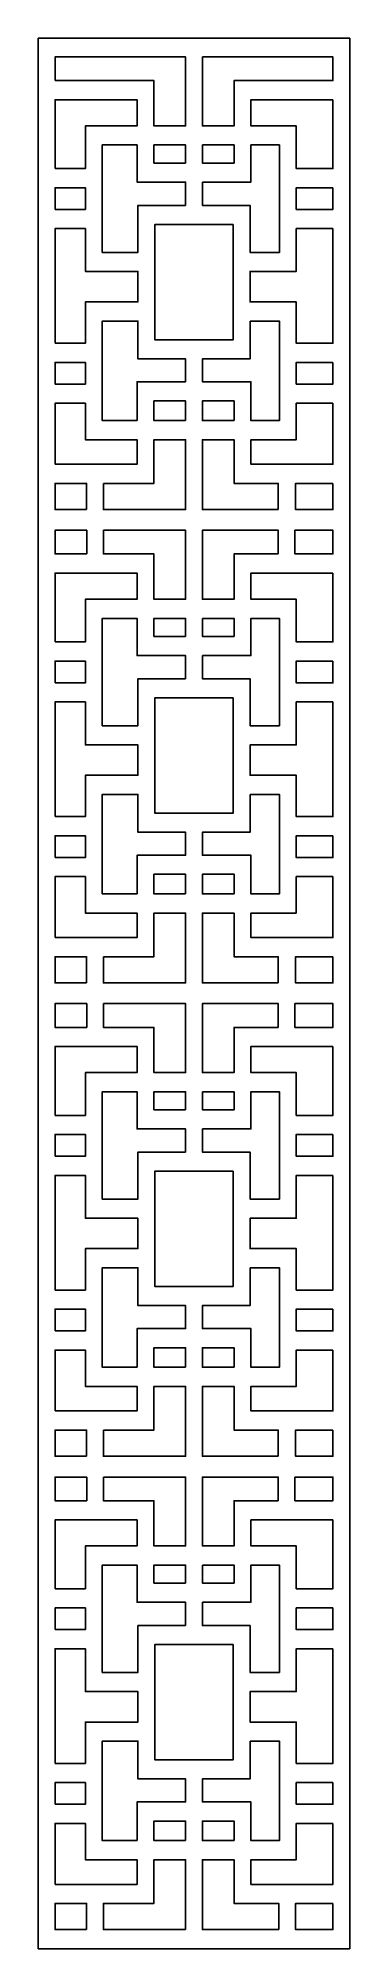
# Model space of a CAD drawing. Header units: centimetres. Extents: x -0.71 to 0.71, y -4.33 to 4.33.
import ezdxf

# ---------------------------------------------------------------- set-up
doc = ezdxf.new("R2010")
doc.units = ezdxf.units.CM
doc.header["$MEASUREMENT"] = 0
doc.layers.add('Layer 1', color=7, linetype='Continuous')

msp = doc.modelspace()

# ---------------------------------------------------------------- linework, layer by layer
at = {"layer": 'Layer 1', "color": 242}
for points, knots in [([(0.70659, -4.33142), (0.70659, -4.33142), (-0.70659, -4.33142), (-0.70659, -4.33142), (-0.70659, -4.33142), (-0.70659, -4.33142), (-0.70659, -2.18509), (-0.70659, -2.18509), (-0.70659, -2.18509), (-0.70659, -2.18509), (-0.70659, -2.10757), (-0.70659, -2.10757), (-0.70659, -2.10757), (-0.70659, -2.10757), (-0.70659, -0.03876), (-0.70659, -0.03876), (-0.70659, -0.03876), (-0.70659, -0.03876), (-0.70659, 0.03876), (-0.70659, 0.03876), (-0.70659, 0.03876), (-0.70659, 0.03876), (-0.70659, 2.10758), (-0.70659, 2.10758), (-0.70659, 2.10758), (-0.70659, 2.10758), (-0.70659, 2.1851), (-0.70659, 2.1851), (-0.70659, 2.1851), (-0.70659, 2.1851), (-0.70659, 4.33143), (-0.70659, 4.33143), (-0.70659, 4.33143), (-0.70659, 4.33143), (0.70659, 4.33143), (0.70659, 4.33143), (0.70659, 4.33143), (0.70659, 4.33143), (0.70659, 2.1851), (0.70659, 2.1851), (0.70659, 2.1851), (0.70659, 2.1851), (0.70659, 2.10758), (0.70659, 2.10758), (0.70659, 2.10758), (0.70659, 2.10758), (0.70659, 0.03876), (0.70659, 0.03876), (0.70659, 0.03876), (0.70659, 0.03876), (0.70659, -0.03876), (0.70659, -0.03876), (0.70659, -0.03876), (0.70659, -0.03876), (0.70659, -2.10757), (0.70659, -2.10757), (0.70659, -2.10757), (0.70659, -2.10757), (0.70659, -2.18509), (0.70659, -2.18509), (0.70659, -2.18509), (0.70659, -2.18509), (0.70659, -4.33142), (0.70659, -4.33142)], [0, 0, 0, 0, 0.0588235, 0.0588235, 0.0588235, 0.0588235, 0.1176471, 0.1176471, 0.1176471, 0.1176471, 0.1764706, 0.1764706, 0.1764706, 0.1764706, 0.2352941, 0.2352941, 0.2352941, 0.2352941, 0.2941176, 0.2941176, 0.2941176, 0.2941176, 0.3529412, 0.3529412, 0.3529412, 0.3529412, 0.4117647, 0.4117647, 0.4117647, 0.4117647, 0.4705882, 0.4705882, 0.4705882, 0.4705882, 0.5294118, 0.5294118, 0.5294118, 0.5294118, 0.5882353, 0.5882353, 0.5882353, 0.5882353, 0.6470588, 0.6470588, 0.6470588, 0.6470588, 0.7058824, 0.7058824, 0.7058824, 0.7058824, 0.7647059, 0.7647059, 0.7647059, 0.7647059, 0.8235294, 0.8235294, 0.8235294, 0.8235294, 0.8823529, 0.8823529, 0.8823529, 0.8823529, 1, 1, 1, 1]), ([(-0.63018, 4.13918), (-0.63018, 4.13918), (-0.18191, 4.13918), (-0.18191, 4.13918), (-0.18191, 4.13918), (-0.18191, 4.13918), (-0.18191, 3.93404), (-0.18191, 3.93404), (-0.18191, 3.93404), (-0.18191, 3.93404), (-0.0382, 3.93404), (-0.0382, 3.93404), (-0.0382, 3.93404), (-0.0382, 3.93404), (-0.0382, 4.21243), (-0.0382, 4.21243), (-0.0382, 4.21243), (-0.0382, 4.21243), (-0.0382, 4.24673), (-0.0382, 4.24673), (-0.0382, 4.24673), (-0.0382, 4.24673), (-0.63018, 4.24673), (-0.63018, 4.24673), (-0.63018, 4.24673), (-0.63018, 4.24673), (-0.63018, 4.13918), (-0.63018, 4.13918)], [0, 0, 0, 0, 0.125, 0.125, 0.125, 0.125, 0.25, 0.25, 0.25, 0.25, 0.375, 0.375, 0.375, 0.375, 0.5, 0.5, 0.5, 0.5, 0.625, 0.625, 0.625, 0.625, 0.75, 0.75, 0.75, 0.75, 1, 1, 1, 1]), ([(0.03821, 4.24673), (0.03821, 4.24673), (0.03821, 4.21243), (0.03821, 4.21243), (0.03821, 4.21243), (0.03821, 4.21243), (0.03821, 3.93404), (0.03821, 3.93404), (0.03821, 3.93404), (0.03821, 3.93404), (0.18191, 3.93404), (0.18191, 3.93404), (0.18191, 3.93404), (0.18191, 3.93404), (0.18191, 4.13918), (0.18191, 4.13918), (0.18191, 4.13918), (0.18191, 4.13918), (0.63018, 4.13918), (0.63018, 4.13918), (0.63018, 4.13918), (0.63018, 4.13918), (0.63018, 4.24673), (0.63018, 4.24673), (0.63018, 4.24673), (0.63018, 4.24673), (0.03821, 4.24673), (0.03821, 4.24673)], [0, 0, 0, 0, 0.125, 0.125, 0.125, 0.125, 0.25, 0.25, 0.25, 0.25, 0.375, 0.375, 0.375, 0.375, 0.5, 0.5, 0.5, 0.5, 0.625, 0.625, 0.625, 0.625, 0.75, 0.75, 0.75, 0.75, 1, 1, 1, 1]), ([(-0.63018, 3.74013), (-0.63018, 3.74013), (-0.49253, 3.74013), (-0.49253, 3.74013), (-0.49253, 3.74013), (-0.49253, 3.74013), (-0.49253, 3.93404), (-0.49253, 3.93404), (-0.49253, 3.93404), (-0.49253, 3.93404), (-0.25832, 3.93404), (-0.25832, 3.93404), (-0.25832, 3.93404), (-0.25832, 3.93404), (-0.25832, 4.05243), (-0.25832, 4.05243), (-0.25832, 4.05243), (-0.25832, 4.05243), (-0.63018, 4.05243), (-0.63018, 4.05243), (-0.63018, 4.05243), (-0.63018, 4.05243), (-0.63018, 3.74013), (-0.63018, 3.74013)], [0, 0, 0, 0, 0.1428571, 0.1428571, 0.1428571, 0.1428571, 0.2857143, 0.2857143, 0.2857143, 0.2857143, 0.4285714, 0.4285714, 0.4285714, 0.4285714, 0.5714286, 0.5714286, 0.5714286, 0.5714286, 0.7142857, 0.7142857, 0.7142857, 0.7142857, 1, 1, 1, 1]), ([(0.63018, 4.05243), (0.63018, 4.05243), (0.25833, 4.05243), (0.25833, 4.05243), (0.25833, 4.05243), (0.25833, 4.05243), (0.25833, 3.93404), (0.25833, 3.93404), (0.25833, 3.93404), (0.25833, 3.93404), (0.46395, 3.93404), (0.46395, 3.93404), (0.46395, 3.93404), (0.46395, 3.93404), (0.46395, 3.74013), (0.46395, 3.74013), (0.46395, 3.74013), (0.46395, 3.74013), (0.63018, 3.74013), (0.63018, 3.74013), (0.63018, 3.74013), (0.63018, 3.74013), (0.63018, 4.05243), (0.63018, 4.05243)], [0, 0, 0, 0, 0.1428571, 0.1428571, 0.1428571, 0.1428571, 0.2857143, 0.2857143, 0.2857143, 0.2857143, 0.4285714, 0.4285714, 0.4285714, 0.4285714, 0.5714286, 0.5714286, 0.5714286, 0.5714286, 0.7142857, 0.7142857, 0.7142857, 0.7142857, 1, 1, 1, 1]), ([(-0.0382, 3.57338), (-0.0382, 3.57338), (-0.0382, 3.67872), (-0.0382, 3.67872), (-0.0382, 3.67872), (-0.0382, 3.67872), (-0.25832, 3.67872), (-0.25832, 3.67872), (-0.25832, 3.67872), (-0.25832, 3.67872), (-0.25832, 3.84729), (-0.25832, 3.84729), (-0.25832, 3.84729), (-0.25832, 3.84729), (-0.41612, 3.84729), (-0.41612, 3.84729), (-0.41612, 3.84729), (-0.41612, 3.84729), (-0.41612, 3.36054), (-0.41612, 3.36054), (-0.41612, 3.36054), (-0.41612, 3.36054), (-0.25432, 3.36054), (-0.25432, 3.36054), (-0.25432, 3.36054), (-0.25432, 3.36054), (-0.25432, 3.57338), (-0.25432, 3.57338), (-0.25432, 3.57338), (-0.25432, 3.57338), (-0.0382, 3.57338), (-0.0382, 3.57338)], [0, 0, 0, 0, 0.1111111, 0.1111111, 0.1111111, 0.1111111, 0.2222222, 0.2222222, 0.2222222, 0.2222222, 0.3333333, 0.3333333, 0.3333333, 0.3333333, 0.4444444, 0.4444444, 0.4444444, 0.4444444, 0.5555556, 0.5555556, 0.5555556, 0.5555556, 0.6666667, 0.6666667, 0.6666667, 0.6666667, 0.7777778, 0.7777778, 0.7777778, 0.7777778, 1, 1, 1, 1]), ([(-0.0382, 3.76548), (-0.0382, 3.76548), (-0.0382, 3.84729), (-0.0382, 3.84729), (-0.0382, 3.84729), (-0.0382, 3.84729), (-0.18191, 3.84729), (-0.18191, 3.84729), (-0.18191, 3.84729), (-0.18191, 3.84729), (-0.18191, 3.76548), (-0.18191, 3.76548), (-0.18191, 3.76548), (-0.18191, 3.76548), (-0.0382, 3.76548), (-0.0382, 3.76548)], [0, 0, 0, 0, 0.2, 0.2, 0.2, 0.2, 0.4, 0.4, 0.4, 0.4, 0.6, 0.6, 0.6, 0.6, 1, 1, 1, 1]), ([(0.03821, 3.84729), (0.03821, 3.84729), (0.03821, 3.76548), (0.03821, 3.76548), (0.03821, 3.76548), (0.03821, 3.76548), (0.18191, 3.76548), (0.18191, 3.76548), (0.18191, 3.76548), (0.18191, 3.76548), (0.18191, 3.84729), (0.18191, 3.84729), (0.18191, 3.84729), (0.18191, 3.84729), (0.03821, 3.84729), (0.03821, 3.84729)], [0, 0, 0, 0, 0.2, 0.2, 0.2, 0.2, 0.4, 0.4, 0.4, 0.4, 0.6, 0.6, 0.6, 0.6, 1, 1, 1, 1]), ([(0.03821, 3.67872), (0.03821, 3.67872), (0.03821, 3.57338), (0.03821, 3.57338), (0.03821, 3.57338), (0.03821, 3.57338), (0.25432, 3.57338), (0.25432, 3.57338), (0.25432, 3.57338), (0.25432, 3.57338), (0.25432, 3.36054), (0.25432, 3.36054), (0.25432, 3.36054), (0.25432, 3.36054), (0.38753, 3.36054), (0.38753, 3.36054), (0.38753, 3.36054), (0.38753, 3.36054), (0.38753, 3.84729), (0.38753, 3.84729), (0.38753, 3.84729), (0.38753, 3.84729), (0.25833, 3.84729), (0.25833, 3.84729), (0.25833, 3.84729), (0.25833, 3.84729), (0.25833, 3.67872), (0.25833, 3.67872), (0.25833, 3.67872), (0.25833, 3.67872), (0.03821, 3.67872), (0.03821, 3.67872)], [0, 0, 0, 0, 0.1111111, 0.1111111, 0.1111111, 0.1111111, 0.2222222, 0.2222222, 0.2222222, 0.2222222, 0.3333333, 0.3333333, 0.3333333, 0.3333333, 0.4444444, 0.4444444, 0.4444444, 0.4444444, 0.5555556, 0.5555556, 0.5555556, 0.5555556, 0.6666667, 0.6666667, 0.6666667, 0.6666667, 0.7777778, 0.7777778, 0.7777778, 0.7777778, 1, 1, 1, 1]), ([(-0.63018, 3.55481), (-0.63018, 3.55481), (-0.49253, 3.55481), (-0.49253, 3.55481), (-0.49253, 3.55481), (-0.49253, 3.55481), (-0.49253, 3.65338), (-0.49253, 3.65338), (-0.49253, 3.65338), (-0.49253, 3.65338), (-0.63018, 3.65338), (-0.63018, 3.65338), (-0.63018, 3.65338), (-0.63018, 3.65338), (-0.63018, 3.55481), (-0.63018, 3.55481)], [0, 0, 0, 0, 0.2, 0.2, 0.2, 0.2, 0.4, 0.4, 0.4, 0.4, 0.6, 0.6, 0.6, 0.6, 1, 1, 1, 1]), ([(0.63018, 3.65338), (0.63018, 3.65338), (0.46395, 3.65338), (0.46395, 3.65338), (0.46395, 3.65338), (0.46395, 3.65338), (0.46395, 3.55481), (0.46395, 3.55481), (0.46395, 3.55481), (0.46395, 3.55481), (0.63018, 3.55481), (0.63018, 3.55481), (0.63018, 3.55481), (0.63018, 3.55481), (0.63018, 3.65338), (0.63018, 3.65338)], [0, 0, 0, 0, 0.2, 0.2, 0.2, 0.2, 0.4, 0.4, 0.4, 0.4, 0.6, 0.6, 0.6, 0.6, 1, 1, 1, 1]), ([(-0.63018, 2.94828), (-0.63018, 2.94828), (-0.49253, 2.94828), (-0.49253, 2.94828), (-0.49253, 2.94828), (-0.49253, 2.94828), (-0.49253, 3.13587), (-0.49253, 3.13587), (-0.49253, 3.13587), (-0.49253, 3.13587), (-0.25432, 3.13587), (-0.25432, 3.13587), (-0.25432, 3.13587), (-0.25432, 3.13587), (-0.25432, 3.27378), (-0.25432, 3.27378), (-0.25432, 3.27378), (-0.25432, 3.27378), (-0.49253, 3.27378), (-0.49253, 3.27378), (-0.49253, 3.27378), (-0.49253, 3.27378), (-0.49253, 3.46805), (-0.49253, 3.46805), (-0.49253, 3.46805), (-0.49253, 3.46805), (-0.63018, 3.46805), (-0.63018, 3.46805), (-0.63018, 3.46805), (-0.63018, 3.46805), (-0.63018, 2.94828), (-0.63018, 2.94828)], [0, 0, 0, 0, 0.1111111, 0.1111111, 0.1111111, 0.1111111, 0.2222222, 0.2222222, 0.2222222, 0.2222222, 0.3333333, 0.3333333, 0.3333333, 0.3333333, 0.4444444, 0.4444444, 0.4444444, 0.4444444, 0.5555556, 0.5555556, 0.5555556, 0.5555556, 0.6666667, 0.6666667, 0.6666667, 0.6666667, 0.7777778, 0.7777778, 0.7777778, 0.7777778, 1, 1, 1, 1]), ([(0.17791, 3.48663), (0.17791, 3.48663), (-0.1779, 3.48663), (-0.1779, 3.48663), (-0.1779, 3.48663), (-0.1779, 3.48663), (-0.1779, 2.96441), (-0.1779, 2.96441), (-0.1779, 2.96441), (-0.1779, 2.96441), (0.17791, 2.96441), (0.17791, 2.96441), (0.17791, 2.96441), (0.17791, 2.96441), (0.17791, 3.48663), (0.17791, 3.48663)], [0, 0, 0, 0, 0.2, 0.2, 0.2, 0.2, 0.4, 0.4, 0.4, 0.4, 0.6, 0.6, 0.6, 0.6, 1, 1, 1, 1]), ([(0.63018, 3.46805), (0.63018, 3.46805), (0.46395, 3.46805), (0.46395, 3.46805), (0.46395, 3.46805), (0.46395, 3.46805), (0.46395, 3.27378), (0.46395, 3.27378), (0.46395, 3.27378), (0.46395, 3.27378), (0.25432, 3.27378), (0.25432, 3.27378), (0.25432, 3.27378), (0.25432, 3.27378), (0.25432, 3.13587), (0.25432, 3.13587), (0.25432, 3.13587), (0.25432, 3.13587), (0.46395, 3.13587), (0.46395, 3.13587), (0.46395, 3.13587), (0.46395, 3.13587), (0.46395, 2.94828), (0.46395, 2.94828), (0.46395, 2.94828), (0.46395, 2.94828), (0.63018, 2.94828), (0.63018, 2.94828), (0.63018, 2.94828), (0.63018, 2.94828), (0.63018, 3.46805), (0.63018, 3.46805)], [0, 0, 0, 0, 0.1111111, 0.1111111, 0.1111111, 0.1111111, 0.2222222, 0.2222222, 0.2222222, 0.2222222, 0.3333333, 0.3333333, 0.3333333, 0.3333333, 0.4444444, 0.4444444, 0.4444444, 0.4444444, 0.5555556, 0.5555556, 0.5555556, 0.5555556, 0.6666667, 0.6666667, 0.6666667, 0.6666667, 0.7777778, 0.7777778, 0.7777778, 0.7777778, 1, 1, 1, 1]), ([(-0.25832, 2.59784), (-0.25832, 2.59784), (-0.25832, 2.77342), (-0.25832, 2.77342), (-0.25832, 2.77342), (-0.25832, 2.77342), (-0.0382, 2.77342), (-0.0382, 2.77342), (-0.0382, 2.77342), (-0.0382, 2.77342), (-0.0382, 2.87765), (-0.0382, 2.87765), (-0.0382, 2.87765), (-0.0382, 2.87765), (-0.25432, 2.87765), (-0.25432, 2.87765), (-0.25432, 2.87765), (-0.25432, 2.87765), (-0.25432, 3.04911), (-0.25432, 3.04911), (-0.25432, 3.04911), (-0.25432, 3.04911), (-0.41612, 3.04911), (-0.41612, 3.04911), (-0.41612, 3.04911), (-0.41612, 3.04911), (-0.41612, 2.59784), (-0.41612, 2.59784), (-0.41612, 2.59784), (-0.41612, 2.59784), (-0.25832, 2.59784), (-0.25832, 2.59784)], [0, 0, 0, 0, 0.1111111, 0.1111111, 0.1111111, 0.1111111, 0.2222222, 0.2222222, 0.2222222, 0.2222222, 0.3333333, 0.3333333, 0.3333333, 0.3333333, 0.4444444, 0.4444444, 0.4444444, 0.4444444, 0.5555556, 0.5555556, 0.5555556, 0.5555556, 0.6666667, 0.6666667, 0.6666667, 0.6666667, 0.7777778, 0.7777778, 0.7777778, 0.7777778, 1, 1, 1, 1]), ([(0.25432, 3.04911), (0.25432, 3.04911), (0.25432, 2.87765), (0.25432, 2.87765), (0.25432, 2.87765), (0.25432, 2.87765), (0.03821, 2.87765), (0.03821, 2.87765), (0.03821, 2.87765), (0.03821, 2.87765), (0.03821, 2.77342), (0.03821, 2.77342), (0.03821, 2.77342), (0.03821, 2.77342), (0.25833, 2.77342), (0.25833, 2.77342), (0.25833, 2.77342), (0.25833, 2.77342), (0.25833, 2.59784), (0.25833, 2.59784), (0.25833, 2.59784), (0.25833, 2.59784), (0.38753, 2.59784), (0.38753, 2.59784), (0.38753, 2.59784), (0.38753, 2.59784), (0.38753, 3.04911), (0.38753, 3.04911), (0.38753, 3.04911), (0.38753, 3.04911), (0.25432, 3.04911), (0.25432, 3.04911)], [0, 0, 0, 0, 0.1111111, 0.1111111, 0.1111111, 0.1111111, 0.2222222, 0.2222222, 0.2222222, 0.2222222, 0.3333333, 0.3333333, 0.3333333, 0.3333333, 0.4444444, 0.4444444, 0.4444444, 0.4444444, 0.5555556, 0.5555556, 0.5555556, 0.5555556, 0.6666667, 0.6666667, 0.6666667, 0.6666667, 0.7777778, 0.7777778, 0.7777778, 0.7777778, 1, 1, 1, 1]), ([(-0.63018, 2.76295), (-0.63018, 2.76295), (-0.49253, 2.76295), (-0.49253, 2.76295), (-0.49253, 2.76295), (-0.49253, 2.76295), (-0.49253, 2.86152), (-0.49253, 2.86152), (-0.49253, 2.86152), (-0.49253, 2.86152), (-0.63018, 2.86152), (-0.63018, 2.86152), (-0.63018, 2.86152), (-0.63018, 2.86152), (-0.63018, 2.76295), (-0.63018, 2.76295)], [0, 0, 0, 0, 0.2, 0.2, 0.2, 0.2, 0.4, 0.4, 0.4, 0.4, 0.6, 0.6, 0.6, 0.6, 1, 1, 1, 1]), ([(0.63018, 2.86152), (0.63018, 2.86152), (0.46395, 2.86152), (0.46395, 2.86152), (0.46395, 2.86152), (0.46395, 2.86152), (0.46395, 2.76295), (0.46395, 2.76295), (0.46395, 2.76295), (0.46395, 2.76295), (0.63018, 2.76295), (0.63018, 2.76295), (0.63018, 2.76295), (0.63018, 2.76295), (0.63018, 2.86152), (0.63018, 2.86152)], [0, 0, 0, 0, 0.2, 0.2, 0.2, 0.2, 0.4, 0.4, 0.4, 0.4, 0.6, 0.6, 0.6, 0.6, 1, 1, 1, 1]), ([(-0.0382, 2.59784), (-0.0382, 2.59784), (-0.0382, 2.68666), (-0.0382, 2.68666), (-0.0382, 2.68666), (-0.0382, 2.68666), (-0.18191, 2.68666), (-0.18191, 2.68666), (-0.18191, 2.68666), (-0.18191, 2.68666), (-0.18191, 2.59784), (-0.18191, 2.59784), (-0.18191, 2.59784), (-0.18191, 2.59784), (-0.0382, 2.59784), (-0.0382, 2.59784)], [0, 0, 0, 0, 0.2, 0.2, 0.2, 0.2, 0.4, 0.4, 0.4, 0.4, 0.6, 0.6, 0.6, 0.6, 1, 1, 1, 1]), ([(0.18191, 2.59784), (0.18191, 2.59784), (0.18191, 2.68666), (0.18191, 2.68666), (0.18191, 2.68666), (0.18191, 2.68666), (0.03821, 2.68666), (0.03821, 2.68666), (0.03821, 2.68666), (0.03821, 2.68666), (0.03821, 2.59784), (0.03821, 2.59784), (0.03821, 2.59784), (0.03821, 2.59784), (0.18191, 2.59784), (0.18191, 2.59784)], [0, 0, 0, 0, 0.2, 0.2, 0.2, 0.2, 0.4, 0.4, 0.4, 0.4, 0.6, 0.6, 0.6, 0.6, 1, 1, 1, 1]), ([(-0.63018, 2.39971), (-0.63018, 2.39971), (-0.25832, 2.39971), (-0.25832, 2.39971), (-0.25832, 2.39971), (-0.25832, 2.39971), (-0.25832, 2.51108), (-0.25832, 2.51108), (-0.25832, 2.51108), (-0.25832, 2.51108), (-0.49253, 2.51108), (-0.49253, 2.51108), (-0.49253, 2.51108), (-0.49253, 2.51108), (-0.49253, 2.6762), (-0.49253, 2.6762), (-0.49253, 2.6762), (-0.49253, 2.6762), (-0.63018, 2.6762), (-0.63018, 2.6762), (-0.63018, 2.6762), (-0.63018, 2.6762), (-0.63018, 2.39971), (-0.63018, 2.39971)], [0, 0, 0, 0, 0.1428571, 0.1428571, 0.1428571, 0.1428571, 0.2857143, 0.2857143, 0.2857143, 0.2857143, 0.4285714, 0.4285714, 0.4285714, 0.4285714, 0.5714286, 0.5714286, 0.5714286, 0.5714286, 0.7142857, 0.7142857, 0.7142857, 0.7142857, 1, 1, 1, 1]), ([(0.63018, 2.6762), (0.63018, 2.6762), (0.46395, 2.6762), (0.46395, 2.6762), (0.46395, 2.6762), (0.46395, 2.6762), (0.46395, 2.51108), (0.46395, 2.51108), (0.46395, 2.51108), (0.46395, 2.51108), (0.25833, 2.51108), (0.25833, 2.51108), (0.25833, 2.51108), (0.25833, 2.51108), (0.25833, 2.39971), (0.25833, 2.39971), (0.25833, 2.39971), (0.25833, 2.39971), (0.63018, 2.39971), (0.63018, 2.39971), (0.63018, 2.39971), (0.63018, 2.39971), (0.63018, 2.6762), (0.63018, 2.6762)], [0, 0, 0, 0, 0.1428571, 0.1428571, 0.1428571, 0.1428571, 0.2857143, 0.2857143, 0.2857143, 0.2857143, 0.4285714, 0.4285714, 0.4285714, 0.4285714, 0.5714286, 0.5714286, 0.5714286, 0.5714286, 0.7142857, 0.7142857, 0.7142857, 0.7142857, 1, 1, 1, 1]), ([(-0.41067, 2.31296), (-0.41067, 2.31296), (-0.41067, 2.19434), (-0.41067, 2.19434), (-0.41067, 2.19434), (-0.41067, 2.19434), (-0.0382, 2.19434), (-0.0382, 2.19434), (-0.0382, 2.19434), (-0.0382, 2.19434), (-0.0382, 2.51108), (-0.0382, 2.51108), (-0.0382, 2.51108), (-0.0382, 2.51108), (-0.18191, 2.51108), (-0.18191, 2.51108), (-0.18191, 2.51108), (-0.18191, 2.51108), (-0.18191, 2.31296), (-0.18191, 2.31296), (-0.18191, 2.31296), (-0.18191, 2.31296), (-0.41067, 2.31296), (-0.41067, 2.31296)], [0, 0, 0, 0, 0.1428571, 0.1428571, 0.1428571, 0.1428571, 0.2857143, 0.2857143, 0.2857143, 0.2857143, 0.4285714, 0.4285714, 0.4285714, 0.4285714, 0.5714286, 0.5714286, 0.5714286, 0.5714286, 0.7142857, 0.7142857, 0.7142857, 0.7142857, 1, 1, 1, 1]), ([(0.38213, 2.19434), (0.38213, 2.19434), (0.38213, 2.31296), (0.38213, 2.31296), (0.38213, 2.31296), (0.38213, 2.31296), (0.18191, 2.31296), (0.18191, 2.31296), (0.18191, 2.31296), (0.18191, 2.31296), (0.18191, 2.51108), (0.18191, 2.51108), (0.18191, 2.51108), (0.18191, 2.51108), (0.03821, 2.51108), (0.03821, 2.51108), (0.03821, 2.51108), (0.03821, 2.51108), (0.03821, 2.19434), (0.03821, 2.19434), (0.03821, 2.19434), (0.03821, 2.19434), (0.38213, 2.19434), (0.38213, 2.19434)], [0, 0, 0, 0, 0.1428571, 0.1428571, 0.1428571, 0.1428571, 0.2857143, 0.2857143, 0.2857143, 0.2857143, 0.4285714, 0.4285714, 0.4285714, 0.4285714, 0.5714286, 0.5714286, 0.5714286, 0.5714286, 0.7142857, 0.7142857, 0.7142857, 0.7142857, 1, 1, 1, 1]), ([(-0.48713, 2.19434), (-0.48713, 2.19434), (-0.48713, 2.31296), (-0.48713, 2.31296), (-0.48713, 2.31296), (-0.48713, 2.31296), (-0.63018, 2.31296), (-0.63018, 2.31296), (-0.63018, 2.31296), (-0.63018, 2.31296), (-0.63018, 2.19434), (-0.63018, 2.19434), (-0.63018, 2.19434), (-0.63018, 2.19434), (-0.48713, 2.19434), (-0.48713, 2.19434)], [0, 0, 0, 0, 0.2, 0.2, 0.2, 0.2, 0.4, 0.4, 0.4, 0.4, 0.6, 0.6, 0.6, 0.6, 1, 1, 1, 1]), ([(0.63018, 2.31296), (0.63018, 2.31296), (0.46108, 2.31296), (0.46108, 2.31296), (0.46108, 2.31296), (0.46108, 2.31296), (0.46108, 2.19434), (0.46108, 2.19434), (0.46108, 2.19434), (0.46108, 2.19434), (0.63018, 2.19434), (0.63018, 2.19434), (0.63018, 2.19434), (0.63018, 2.19434), (0.63018, 2.31296), (0.63018, 2.31296)], [0, 0, 0, 0, 0.2, 0.2, 0.2, 0.2, 0.4, 0.4, 0.4, 0.4, 0.6, 0.6, 0.6, 0.6, 1, 1, 1, 1]), ([(-0.48648, 1.99285), (-0.48648, 1.99285), (-0.48648, 2.1004), (-0.48648, 2.1004), (-0.48648, 2.1004), (-0.48648, 2.1004), (-0.63018, 2.1004), (-0.63018, 2.1004), (-0.63018, 2.1004), (-0.63018, 2.1004), (-0.63018, 1.99285), (-0.63018, 1.99285), (-0.63018, 1.99285), (-0.63018, 1.99285), (-0.48648, 1.99285), (-0.48648, 1.99285)], [0, 0, 0, 0, 0.2, 0.2, 0.2, 0.2, 0.4, 0.4, 0.4, 0.4, 0.6, 0.6, 0.6, 0.6, 1, 1, 1, 1]), ([(-0.41067, 2.1004), (-0.41067, 2.1004), (-0.41067, 1.99285), (-0.41067, 1.99285), (-0.41067, 1.99285), (-0.41067, 1.99285), (-0.18191, 1.99285), (-0.18191, 1.99285), (-0.18191, 1.99285), (-0.18191, 1.99285), (-0.18191, 1.78771), (-0.18191, 1.78771), (-0.18191, 1.78771), (-0.18191, 1.78771), (-0.0382, 1.78771), (-0.0382, 1.78771), (-0.0382, 1.78771), (-0.0382, 1.78771), (-0.0382, 2.06609), (-0.0382, 2.06609), (-0.0382, 2.06609), (-0.0382, 2.06609), (-0.0382, 2.1004), (-0.0382, 2.1004), (-0.0382, 2.1004), (-0.0382, 2.1004), (-0.41067, 2.1004), (-0.41067, 2.1004)], [0, 0, 0, 0, 0.125, 0.125, 0.125, 0.125, 0.25, 0.25, 0.25, 0.25, 0.375, 0.375, 0.375, 0.375, 0.5, 0.5, 0.5, 0.5, 0.625, 0.625, 0.625, 0.625, 0.75, 0.75, 0.75, 0.75, 1, 1, 1, 1]), ([(0.38213, 1.99285), (0.38213, 1.99285), (0.38213, 2.1004), (0.38213, 2.1004), (0.38213, 2.1004), (0.38213, 2.1004), (0.03821, 2.1004), (0.03821, 2.1004), (0.03821, 2.1004), (0.03821, 2.1004), (0.03821, 2.06609), (0.03821, 2.06609), (0.03821, 2.06609), (0.03821, 2.06609), (0.03821, 1.78771), (0.03821, 1.78771), (0.03821, 1.78771), (0.03821, 1.78771), (0.18191, 1.78771), (0.18191, 1.78771), (0.18191, 1.78771), (0.18191, 1.78771), (0.18191, 1.99285), (0.18191, 1.99285), (0.18191, 1.99285), (0.18191, 1.99285), (0.38213, 1.99285), (0.38213, 1.99285)], [0, 0, 0, 0, 0.125, 0.125, 0.125, 0.125, 0.25, 0.25, 0.25, 0.25, 0.375, 0.375, 0.375, 0.375, 0.5, 0.5, 0.5, 0.5, 0.625, 0.625, 0.625, 0.625, 0.75, 0.75, 0.75, 0.75, 1, 1, 1, 1]), ([(0.45793, 2.1004), (0.45793, 2.1004), (0.45793, 1.99285), (0.45793, 1.99285), (0.45793, 1.99285), (0.45793, 1.99285), (0.63018, 1.99285), (0.63018, 1.99285), (0.63018, 1.99285), (0.63018, 1.99285), (0.63018, 2.1004), (0.63018, 2.1004), (0.63018, 2.1004), (0.63018, 2.1004), (0.45793, 2.1004), (0.45793, 2.1004)], [0, 0, 0, 0, 0.2, 0.2, 0.2, 0.2, 0.4, 0.4, 0.4, 0.4, 0.6, 0.6, 0.6, 0.6, 1, 1, 1, 1]), ([(-0.63018, 1.5938), (-0.63018, 1.5938), (-0.49253, 1.5938), (-0.49253, 1.5938), (-0.49253, 1.5938), (-0.49253, 1.5938), (-0.49253, 1.78771), (-0.49253, 1.78771), (-0.49253, 1.78771), (-0.49253, 1.78771), (-0.25832, 1.78771), (-0.25832, 1.78771), (-0.25832, 1.78771), (-0.25832, 1.78771), (-0.25832, 1.90609), (-0.25832, 1.90609), (-0.25832, 1.90609), (-0.25832, 1.90609), (-0.63018, 1.90609), (-0.63018, 1.90609), (-0.63018, 1.90609), (-0.63018, 1.90609), (-0.63018, 1.5938), (-0.63018, 1.5938)], [0, 0, 0, 0, 0.1428571, 0.1428571, 0.1428571, 0.1428571, 0.2857143, 0.2857143, 0.2857143, 0.2857143, 0.4285714, 0.4285714, 0.4285714, 0.4285714, 0.5714286, 0.5714286, 0.5714286, 0.5714286, 0.7142857, 0.7142857, 0.7142857, 0.7142857, 1, 1, 1, 1]), ([(0.63018, 1.90609), (0.63018, 1.90609), (0.25833, 1.90609), (0.25833, 1.90609), (0.25833, 1.90609), (0.25833, 1.90609), (0.25833, 1.78771), (0.25833, 1.78771), (0.25833, 1.78771), (0.25833, 1.78771), (0.46395, 1.78771), (0.46395, 1.78771), (0.46395, 1.78771), (0.46395, 1.78771), (0.46395, 1.5938), (0.46395, 1.5938), (0.46395, 1.5938), (0.46395, 1.5938), (0.63018, 1.5938), (0.63018, 1.5938), (0.63018, 1.5938), (0.63018, 1.5938), (0.63018, 1.90609), (0.63018, 1.90609)], [0, 0, 0, 0, 0.1428571, 0.1428571, 0.1428571, 0.1428571, 0.2857143, 0.2857143, 0.2857143, 0.2857143, 0.4285714, 0.4285714, 0.4285714, 0.4285714, 0.5714286, 0.5714286, 0.5714286, 0.5714286, 0.7142857, 0.7142857, 0.7142857, 0.7142857, 1, 1, 1, 1]), ([(-0.0382, 1.42705), (-0.0382, 1.42705), (-0.0382, 1.53238), (-0.0382, 1.53238), (-0.0382, 1.53238), (-0.0382, 1.53238), (-0.25832, 1.53238), (-0.25832, 1.53238), (-0.25832, 1.53238), (-0.25832, 1.53238), (-0.25832, 1.70095), (-0.25832, 1.70095), (-0.25832, 1.70095), (-0.25832, 1.70095), (-0.41612, 1.70095), (-0.41612, 1.70095), (-0.41612, 1.70095), (-0.41612, 1.70095), (-0.41612, 1.2142), (-0.41612, 1.2142), (-0.41612, 1.2142), (-0.41612, 1.2142), (-0.25432, 1.2142), (-0.25432, 1.2142), (-0.25432, 1.2142), (-0.25432, 1.2142), (-0.25432, 1.42705), (-0.25432, 1.42705), (-0.25432, 1.42705), (-0.25432, 1.42705), (-0.0382, 1.42705), (-0.0382, 1.42705)], [0, 0, 0, 0, 0.1111111, 0.1111111, 0.1111111, 0.1111111, 0.2222222, 0.2222222, 0.2222222, 0.2222222, 0.3333333, 0.3333333, 0.3333333, 0.3333333, 0.4444444, 0.4444444, 0.4444444, 0.4444444, 0.5555556, 0.5555556, 0.5555556, 0.5555556, 0.6666667, 0.6666667, 0.6666667, 0.6666667, 0.7777778, 0.7777778, 0.7777778, 0.7777778, 1, 1, 1, 1]), ([(-0.0382, 1.61914), (-0.0382, 1.61914), (-0.0382, 1.70095), (-0.0382, 1.70095), (-0.0382, 1.70095), (-0.0382, 1.70095), (-0.18191, 1.70095), (-0.18191, 1.70095), (-0.18191, 1.70095), (-0.18191, 1.70095), (-0.18191, 1.61914), (-0.18191, 1.61914), (-0.18191, 1.61914), (-0.18191, 1.61914), (-0.0382, 1.61914), (-0.0382, 1.61914)], [0, 0, 0, 0, 0.2, 0.2, 0.2, 0.2, 0.4, 0.4, 0.4, 0.4, 0.6, 0.6, 0.6, 0.6, 1, 1, 1, 1]), ([(0.03821, 1.70095), (0.03821, 1.70095), (0.03821, 1.61914), (0.03821, 1.61914), (0.03821, 1.61914), (0.03821, 1.61914), (0.18191, 1.61914), (0.18191, 1.61914), (0.18191, 1.61914), (0.18191, 1.61914), (0.18191, 1.70095), (0.18191, 1.70095), (0.18191, 1.70095), (0.18191, 1.70095), (0.03821, 1.70095), (0.03821, 1.70095)], [0, 0, 0, 0, 0.2, 0.2, 0.2, 0.2, 0.4, 0.4, 0.4, 0.4, 0.6, 0.6, 0.6, 0.6, 1, 1, 1, 1]), ([(0.03821, 1.53238), (0.03821, 1.53238), (0.03821, 1.42705), (0.03821, 1.42705), (0.03821, 1.42705), (0.03821, 1.42705), (0.25432, 1.42705), (0.25432, 1.42705), (0.25432, 1.42705), (0.25432, 1.42705), (0.25432, 1.2142), (0.25432, 1.2142), (0.25432, 1.2142), (0.25432, 1.2142), (0.38753, 1.2142), (0.38753, 1.2142), (0.38753, 1.2142), (0.38753, 1.2142), (0.38753, 1.70095), (0.38753, 1.70095), (0.38753, 1.70095), (0.38753, 1.70095), (0.25833, 1.70095), (0.25833, 1.70095), (0.25833, 1.70095), (0.25833, 1.70095), (0.25833, 1.53238), (0.25833, 1.53238), (0.25833, 1.53238), (0.25833, 1.53238), (0.03821, 1.53238), (0.03821, 1.53238)], [0, 0, 0, 0, 0.1111111, 0.1111111, 0.1111111, 0.1111111, 0.2222222, 0.2222222, 0.2222222, 0.2222222, 0.3333333, 0.3333333, 0.3333333, 0.3333333, 0.4444444, 0.4444444, 0.4444444, 0.4444444, 0.5555556, 0.5555556, 0.5555556, 0.5555556, 0.6666667, 0.6666667, 0.6666667, 0.6666667, 0.7777778, 0.7777778, 0.7777778, 0.7777778, 1, 1, 1, 1]), ([(-0.63018, 1.40847), (-0.63018, 1.40847), (-0.49253, 1.40847), (-0.49253, 1.40847), (-0.49253, 1.40847), (-0.49253, 1.40847), (-0.49253, 1.50704), (-0.49253, 1.50704), (-0.49253, 1.50704), (-0.49253, 1.50704), (-0.63018, 1.50704), (-0.63018, 1.50704), (-0.63018, 1.50704), (-0.63018, 1.50704), (-0.63018, 1.40847), (-0.63018, 1.40847)], [0, 0, 0, 0, 0.2, 0.2, 0.2, 0.2, 0.4, 0.4, 0.4, 0.4, 0.6, 0.6, 0.6, 0.6, 1, 1, 1, 1]), ([(0.63018, 1.50704), (0.63018, 1.50704), (0.46395, 1.50704), (0.46395, 1.50704), (0.46395, 1.50704), (0.46395, 1.50704), (0.46395, 1.40847), (0.46395, 1.40847), (0.46395, 1.40847), (0.46395, 1.40847), (0.63018, 1.40847), (0.63018, 1.40847), (0.63018, 1.40847), (0.63018, 1.40847), (0.63018, 1.50704), (0.63018, 1.50704)], [0, 0, 0, 0, 0.2, 0.2, 0.2, 0.2, 0.4, 0.4, 0.4, 0.4, 0.6, 0.6, 0.6, 0.6, 1, 1, 1, 1]), ([(-0.63018, 0.80195), (-0.63018, 0.80195), (-0.49253, 0.80195), (-0.49253, 0.80195), (-0.49253, 0.80195), (-0.49253, 0.80195), (-0.49253, 0.98953), (-0.49253, 0.98953), (-0.49253, 0.98953), (-0.49253, 0.98953), (-0.25432, 0.98953), (-0.25432, 0.98953), (-0.25432, 0.98953), (-0.25432, 0.98953), (-0.25432, 1.12745), (-0.25432, 1.12745), (-0.25432, 1.12745), (-0.25432, 1.12745), (-0.49253, 1.12745), (-0.49253, 1.12745), (-0.49253, 1.12745), (-0.49253, 1.12745), (-0.49253, 1.32172), (-0.49253, 1.32172), (-0.49253, 1.32172), (-0.49253, 1.32172), (-0.63018, 1.32172), (-0.63018, 1.32172), (-0.63018, 1.32172), (-0.63018, 1.32172), (-0.63018, 0.80195), (-0.63018, 0.80195)], [0, 0, 0, 0, 0.1111111, 0.1111111, 0.1111111, 0.1111111, 0.2222222, 0.2222222, 0.2222222, 0.2222222, 0.3333333, 0.3333333, 0.3333333, 0.3333333, 0.4444444, 0.4444444, 0.4444444, 0.4444444, 0.5555556, 0.5555556, 0.5555556, 0.5555556, 0.6666667, 0.6666667, 0.6666667, 0.6666667, 0.7777778, 0.7777778, 0.7777778, 0.7777778, 1, 1, 1, 1]), ([(0.17791, 1.34029), (0.17791, 1.34029), (-0.1779, 1.34029), (-0.1779, 1.34029), (-0.1779, 1.34029), (-0.1779, 1.34029), (-0.1779, 0.81807), (-0.1779, 0.81807), (-0.1779, 0.81807), (-0.1779, 0.81807), (0.17791, 0.81807), (0.17791, 0.81807), (0.17791, 0.81807), (0.17791, 0.81807), (0.17791, 1.34029), (0.17791, 1.34029)], [0, 0, 0, 0, 0.2, 0.2, 0.2, 0.2, 0.4, 0.4, 0.4, 0.4, 0.6, 0.6, 0.6, 0.6, 1, 1, 1, 1]), ([(0.63018, 1.32172), (0.63018, 1.32172), (0.46395, 1.32172), (0.46395, 1.32172), (0.46395, 1.32172), (0.46395, 1.32172), (0.46395, 1.12745), (0.46395, 1.12745), (0.46395, 1.12745), (0.46395, 1.12745), (0.25432, 1.12745), (0.25432, 1.12745), (0.25432, 1.12745), (0.25432, 1.12745), (0.25432, 0.98953), (0.25432, 0.98953), (0.25432, 0.98953), (0.25432, 0.98953), (0.46395, 0.98953), (0.46395, 0.98953), (0.46395, 0.98953), (0.46395, 0.98953), (0.46395, 0.80195), (0.46395, 0.80195), (0.46395, 0.80195), (0.46395, 0.80195), (0.63018, 0.80195), (0.63018, 0.80195), (0.63018, 0.80195), (0.63018, 0.80195), (0.63018, 1.32172), (0.63018, 1.32172)], [0, 0, 0, 0, 0.1111111, 0.1111111, 0.1111111, 0.1111111, 0.2222222, 0.2222222, 0.2222222, 0.2222222, 0.3333333, 0.3333333, 0.3333333, 0.3333333, 0.4444444, 0.4444444, 0.4444444, 0.4444444, 0.5555556, 0.5555556, 0.5555556, 0.5555556, 0.6666667, 0.6666667, 0.6666667, 0.6666667, 0.7777778, 0.7777778, 0.7777778, 0.7777778, 1, 1, 1, 1]), ([(-0.25832, 0.45151), (-0.25832, 0.45151), (-0.25832, 0.62709), (-0.25832, 0.62709), (-0.25832, 0.62709), (-0.25832, 0.62709), (-0.0382, 0.62709), (-0.0382, 0.62709), (-0.0382, 0.62709), (-0.0382, 0.62709), (-0.0382, 0.73132), (-0.0382, 0.73132), (-0.0382, 0.73132), (-0.0382, 0.73132), (-0.25432, 0.73132), (-0.25432, 0.73132), (-0.25432, 0.73132), (-0.25432, 0.73132), (-0.25432, 0.90278), (-0.25432, 0.90278), (-0.25432, 0.90278), (-0.25432, 0.90278), (-0.41612, 0.90278), (-0.41612, 0.90278), (-0.41612, 0.90278), (-0.41612, 0.90278), (-0.41612, 0.45151), (-0.41612, 0.45151), (-0.41612, 0.45151), (-0.41612, 0.45151), (-0.25832, 0.45151), (-0.25832, 0.45151)], [0, 0, 0, 0, 0.1111111, 0.1111111, 0.1111111, 0.1111111, 0.2222222, 0.2222222, 0.2222222, 0.2222222, 0.3333333, 0.3333333, 0.3333333, 0.3333333, 0.4444444, 0.4444444, 0.4444444, 0.4444444, 0.5555556, 0.5555556, 0.5555556, 0.5555556, 0.6666667, 0.6666667, 0.6666667, 0.6666667, 0.7777778, 0.7777778, 0.7777778, 0.7777778, 1, 1, 1, 1]), ([(0.25432, 0.90278), (0.25432, 0.90278), (0.25432, 0.73132), (0.25432, 0.73132), (0.25432, 0.73132), (0.25432, 0.73132), (0.03821, 0.73132), (0.03821, 0.73132), (0.03821, 0.73132), (0.03821, 0.73132), (0.03821, 0.62709), (0.03821, 0.62709), (0.03821, 0.62709), (0.03821, 0.62709), (0.25833, 0.62709), (0.25833, 0.62709), (0.25833, 0.62709), (0.25833, 0.62709), (0.25833, 0.45151), (0.25833, 0.45151), (0.25833, 0.45151), (0.25833, 0.45151), (0.38753, 0.45151), (0.38753, 0.45151), (0.38753, 0.45151), (0.38753, 0.45151), (0.38753, 0.90278), (0.38753, 0.90278), (0.38753, 0.90278), (0.38753, 0.90278), (0.25432, 0.90278), (0.25432, 0.90278)], [0, 0, 0, 0, 0.1111111, 0.1111111, 0.1111111, 0.1111111, 0.2222222, 0.2222222, 0.2222222, 0.2222222, 0.3333333, 0.3333333, 0.3333333, 0.3333333, 0.4444444, 0.4444444, 0.4444444, 0.4444444, 0.5555556, 0.5555556, 0.5555556, 0.5555556, 0.6666667, 0.6666667, 0.6666667, 0.6666667, 0.7777778, 0.7777778, 0.7777778, 0.7777778, 1, 1, 1, 1]), ([(-0.63018, 0.61662), (-0.63018, 0.61662), (-0.49253, 0.61662), (-0.49253, 0.61662), (-0.49253, 0.61662), (-0.49253, 0.61662), (-0.49253, 0.71519), (-0.49253, 0.71519), (-0.49253, 0.71519), (-0.49253, 0.71519), (-0.63018, 0.71519), (-0.63018, 0.71519), (-0.63018, 0.71519), (-0.63018, 0.71519), (-0.63018, 0.61662), (-0.63018, 0.61662)], [0, 0, 0, 0, 0.2, 0.2, 0.2, 0.2, 0.4, 0.4, 0.4, 0.4, 0.6, 0.6, 0.6, 0.6, 1, 1, 1, 1]), ([(0.63018, 0.71519), (0.63018, 0.71519), (0.46395, 0.71519), (0.46395, 0.71519), (0.46395, 0.71519), (0.46395, 0.71519), (0.46395, 0.61662), (0.46395, 0.61662), (0.46395, 0.61662), (0.46395, 0.61662), (0.63018, 0.61662), (0.63018, 0.61662), (0.63018, 0.61662), (0.63018, 0.61662), (0.63018, 0.71519), (0.63018, 0.71519)], [0, 0, 0, 0, 0.2, 0.2, 0.2, 0.2, 0.4, 0.4, 0.4, 0.4, 0.6, 0.6, 0.6, 0.6, 1, 1, 1, 1]), ([(-0.63018, 0.25338), (-0.63018, 0.25338), (-0.25832, 0.25338), (-0.25832, 0.25338), (-0.25832, 0.25338), (-0.25832, 0.25338), (-0.25832, 0.36475), (-0.25832, 0.36475), (-0.25832, 0.36475), (-0.25832, 0.36475), (-0.49253, 0.36475), (-0.49253, 0.36475), (-0.49253, 0.36475), (-0.49253, 0.36475), (-0.49253, 0.52986), (-0.49253, 0.52986), (-0.49253, 0.52986), (-0.49253, 0.52986), (-0.63018, 0.52986), (-0.63018, 0.52986), (-0.63018, 0.52986), (-0.63018, 0.52986), (-0.63018, 0.25338), (-0.63018, 0.25338)], [0, 0, 0, 0, 0.1428571, 0.1428571, 0.1428571, 0.1428571, 0.2857143, 0.2857143, 0.2857143, 0.2857143, 0.4285714, 0.4285714, 0.4285714, 0.4285714, 0.5714286, 0.5714286, 0.5714286, 0.5714286, 0.7142857, 0.7142857, 0.7142857, 0.7142857, 1, 1, 1, 1]), ([(-0.0382, 0.45151), (-0.0382, 0.45151), (-0.0382, 0.54033), (-0.0382, 0.54033), (-0.0382, 0.54033), (-0.0382, 0.54033), (-0.18191, 0.54033), (-0.18191, 0.54033), (-0.18191, 0.54033), (-0.18191, 0.54033), (-0.18191, 0.45151), (-0.18191, 0.45151), (-0.18191, 0.45151), (-0.18191, 0.45151), (-0.0382, 0.45151), (-0.0382, 0.45151)], [0, 0, 0, 0, 0.2, 0.2, 0.2, 0.2, 0.4, 0.4, 0.4, 0.4, 0.6, 0.6, 0.6, 0.6, 1, 1, 1, 1]), ([(0.18191, 0.45151), (0.18191, 0.45151), (0.18191, 0.54033), (0.18191, 0.54033), (0.18191, 0.54033), (0.18191, 0.54033), (0.03821, 0.54033), (0.03821, 0.54033), (0.03821, 0.54033), (0.03821, 0.54033), (0.03821, 0.45151), (0.03821, 0.45151), (0.03821, 0.45151), (0.03821, 0.45151), (0.18191, 0.45151), (0.18191, 0.45151)], [0, 0, 0, 0, 0.2, 0.2, 0.2, 0.2, 0.4, 0.4, 0.4, 0.4, 0.6, 0.6, 0.6, 0.6, 1, 1, 1, 1]), ([(0.63018, 0.52986), (0.63018, 0.52986), (0.46395, 0.52986), (0.46395, 0.52986), (0.46395, 0.52986), (0.46395, 0.52986), (0.46395, 0.36475), (0.46395, 0.36475), (0.46395, 0.36475), (0.46395, 0.36475), (0.25833, 0.36475), (0.25833, 0.36475), (0.25833, 0.36475), (0.25833, 0.36475), (0.25833, 0.25338), (0.25833, 0.25338), (0.25833, 0.25338), (0.25833, 0.25338), (0.63018, 0.25338), (0.63018, 0.25338), (0.63018, 0.25338), (0.63018, 0.25338), (0.63018, 0.52986), (0.63018, 0.52986)], [0, 0, 0, 0, 0.1428571, 0.1428571, 0.1428571, 0.1428571, 0.2857143, 0.2857143, 0.2857143, 0.2857143, 0.4285714, 0.4285714, 0.4285714, 0.4285714, 0.5714286, 0.5714286, 0.5714286, 0.5714286, 0.7142857, 0.7142857, 0.7142857, 0.7142857, 1, 1, 1, 1]), ([(-0.41067, 0.16662), (-0.41067, 0.16662), (-0.41067, 0.048), (-0.41067, 0.048), (-0.41067, 0.048), (-0.41067, 0.048), (-0.0382, 0.048), (-0.0382, 0.048), (-0.0382, 0.048), (-0.0382, 0.048), (-0.0382, 0.36475), (-0.0382, 0.36475), (-0.0382, 0.36475), (-0.0382, 0.36475), (-0.18191, 0.36475), (-0.18191, 0.36475), (-0.18191, 0.36475), (-0.18191, 0.36475), (-0.18191, 0.16662), (-0.18191, 0.16662), (-0.18191, 0.16662), (-0.18191, 0.16662), (-0.41067, 0.16662), (-0.41067, 0.16662)], [0, 0, 0, 0, 0.1428571, 0.1428571, 0.1428571, 0.1428571, 0.2857143, 0.2857143, 0.2857143, 0.2857143, 0.4285714, 0.4285714, 0.4285714, 0.4285714, 0.5714286, 0.5714286, 0.5714286, 0.5714286, 0.7142857, 0.7142857, 0.7142857, 0.7142857, 1, 1, 1, 1]), ([(0.38213, 0.048), (0.38213, 0.048), (0.38213, 0.16662), (0.38213, 0.16662), (0.38213, 0.16662), (0.38213, 0.16662), (0.18191, 0.16662), (0.18191, 0.16662), (0.18191, 0.16662), (0.18191, 0.16662), (0.18191, 0.36475), (0.18191, 0.36475), (0.18191, 0.36475), (0.18191, 0.36475), (0.03821, 0.36475), (0.03821, 0.36475), (0.03821, 0.36475), (0.03821, 0.36475), (0.03821, 0.048), (0.03821, 0.048), (0.03821, 0.048), (0.03821, 0.048), (0.38213, 0.048), (0.38213, 0.048)], [0, 0, 0, 0, 0.1428571, 0.1428571, 0.1428571, 0.1428571, 0.2857143, 0.2857143, 0.2857143, 0.2857143, 0.4285714, 0.4285714, 0.4285714, 0.4285714, 0.5714286, 0.5714286, 0.5714286, 0.5714286, 0.7142857, 0.7142857, 0.7142857, 0.7142857, 1, 1, 1, 1]), ([(-0.48713, 0.048), (-0.48713, 0.048), (-0.48713, 0.16662), (-0.48713, 0.16662), (-0.48713, 0.16662), (-0.48713, 0.16662), (-0.63018, 0.16662), (-0.63018, 0.16662), (-0.63018, 0.16662), (-0.63018, 0.16662), (-0.63018, 0.048), (-0.63018, 0.048), (-0.63018, 0.048), (-0.63018, 0.048), (-0.48713, 0.048), (-0.48713, 0.048)], [0, 0, 0, 0, 0.2, 0.2, 0.2, 0.2, 0.4, 0.4, 0.4, 0.4, 0.6, 0.6, 0.6, 0.6, 1, 1, 1, 1]), ([(0.63018, 0.16662), (0.63018, 0.16662), (0.46108, 0.16662), (0.46108, 0.16662), (0.46108, 0.16662), (0.46108, 0.16662), (0.46108, 0.048), (0.46108, 0.048), (0.46108, 0.048), (0.46108, 0.048), (0.63018, 0.048), (0.63018, 0.048), (0.63018, 0.048), (0.63018, 0.048), (0.63018, 0.16662), (0.63018, 0.16662)], [0, 0, 0, 0, 0.2, 0.2, 0.2, 0.2, 0.4, 0.4, 0.4, 0.4, 0.6, 0.6, 0.6, 0.6, 1, 1, 1, 1]), ([(-0.48648, -0.15349), (-0.48648, -0.15349), (-0.48648, -0.04594), (-0.48648, -0.04594), (-0.48648, -0.04594), (-0.48648, -0.04594), (-0.63018, -0.04594), (-0.63018, -0.04594), (-0.63018, -0.04594), (-0.63018, -0.04594), (-0.63018, -0.15349), (-0.63018, -0.15349), (-0.63018, -0.15349), (-0.63018, -0.15349), (-0.48648, -0.15349), (-0.48648, -0.15349)], [0, 0, 0, 0, 0.2, 0.2, 0.2, 0.2, 0.4, 0.4, 0.4, 0.4, 0.6, 0.6, 0.6, 0.6, 1, 1, 1, 1]), ([(-0.41067, -0.04594), (-0.41067, -0.04594), (-0.41067, -0.15349), (-0.41067, -0.15349), (-0.41067, -0.15349), (-0.41067, -0.15349), (-0.18191, -0.15349), (-0.18191, -0.15349), (-0.18191, -0.15349), (-0.18191, -0.15349), (-0.18191, -0.35863), (-0.18191, -0.35863), (-0.18191, -0.35863), (-0.18191, -0.35863), (-0.0382, -0.35863), (-0.0382, -0.35863), (-0.0382, -0.35863), (-0.0382, -0.35863), (-0.0382, -0.08024), (-0.0382, -0.08024), (-0.0382, -0.08024), (-0.0382, -0.08024), (-0.0382, -0.04594), (-0.0382, -0.04594), (-0.0382, -0.04594), (-0.0382, -0.04594), (-0.41067, -0.04594), (-0.41067, -0.04594)], [0, 0, 0, 0, 0.125, 0.125, 0.125, 0.125, 0.25, 0.25, 0.25, 0.25, 0.375, 0.375, 0.375, 0.375, 0.5, 0.5, 0.5, 0.5, 0.625, 0.625, 0.625, 0.625, 0.75, 0.75, 0.75, 0.75, 1, 1, 1, 1]), ([(0.38213, -0.15349), (0.38213, -0.15349), (0.38213, -0.04594), (0.38213, -0.04594), (0.38213, -0.04594), (0.38213, -0.04594), (0.03821, -0.04594), (0.03821, -0.04594), (0.03821, -0.04594), (0.03821, -0.04594), (0.03821, -0.08024), (0.03821, -0.08024), (0.03821, -0.08024), (0.03821, -0.08024), (0.03821, -0.35863), (0.03821, -0.35863), (0.03821, -0.35863), (0.03821, -0.35863), (0.18191, -0.35863), (0.18191, -0.35863), (0.18191, -0.35863), (0.18191, -0.35863), (0.18191, -0.15349), (0.18191, -0.15349), (0.18191, -0.15349), (0.18191, -0.15349), (0.38213, -0.15349), (0.38213, -0.15349)], [0, 0, 0, 0, 0.125, 0.125, 0.125, 0.125, 0.25, 0.25, 0.25, 0.25, 0.375, 0.375, 0.375, 0.375, 0.5, 0.5, 0.5, 0.5, 0.625, 0.625, 0.625, 0.625, 0.75, 0.75, 0.75, 0.75, 1, 1, 1, 1]), ([(0.45793, -0.04594), (0.45793, -0.04594), (0.45793, -0.15349), (0.45793, -0.15349), (0.45793, -0.15349), (0.45793, -0.15349), (0.63018, -0.15349), (0.63018, -0.15349), (0.63018, -0.15349), (0.63018, -0.15349), (0.63018, -0.04594), (0.63018, -0.04594), (0.63018, -0.04594), (0.63018, -0.04594), (0.45793, -0.04594), (0.45793, -0.04594)], [0, 0, 0, 0, 0.2, 0.2, 0.2, 0.2, 0.4, 0.4, 0.4, 0.4, 0.6, 0.6, 0.6, 0.6, 1, 1, 1, 1]), ([(-0.63018, -0.55254), (-0.63018, -0.55254), (-0.49253, -0.55254), (-0.49253, -0.55254), (-0.49253, -0.55254), (-0.49253, -0.55254), (-0.49253, -0.35863), (-0.49253, -0.35863), (-0.49253, -0.35863), (-0.49253, -0.35863), (-0.25832, -0.35863), (-0.25832, -0.35863), (-0.25832, -0.35863), (-0.25832, -0.35863), (-0.25832, -0.24024), (-0.25832, -0.24024), (-0.25832, -0.24024), (-0.25832, -0.24024), (-0.63018, -0.24024), (-0.63018, -0.24024), (-0.63018, -0.24024), (-0.63018, -0.24024), (-0.63018, -0.55254), (-0.63018, -0.55254)], [0, 0, 0, 0, 0.1428571, 0.1428571, 0.1428571, 0.1428571, 0.2857143, 0.2857143, 0.2857143, 0.2857143, 0.4285714, 0.4285714, 0.4285714, 0.4285714, 0.5714286, 0.5714286, 0.5714286, 0.5714286, 0.7142857, 0.7142857, 0.7142857, 0.7142857, 1, 1, 1, 1]), ([(0.63018, -0.24024), (0.63018, -0.24024), (0.25833, -0.24024), (0.25833, -0.24024), (0.25833, -0.24024), (0.25833, -0.24024), (0.25833, -0.35863), (0.25833, -0.35863), (0.25833, -0.35863), (0.25833, -0.35863), (0.46395, -0.35863), (0.46395, -0.35863), (0.46395, -0.35863), (0.46395, -0.35863), (0.46395, -0.55254), (0.46395, -0.55254), (0.46395, -0.55254), (0.46395, -0.55254), (0.63018, -0.55254), (0.63018, -0.55254), (0.63018, -0.55254), (0.63018, -0.55254), (0.63018, -0.24024), (0.63018, -0.24024)], [0, 0, 0, 0, 0.1428571, 0.1428571, 0.1428571, 0.1428571, 0.2857143, 0.2857143, 0.2857143, 0.2857143, 0.4285714, 0.4285714, 0.4285714, 0.4285714, 0.5714286, 0.5714286, 0.5714286, 0.5714286, 0.7142857, 0.7142857, 0.7142857, 0.7142857, 1, 1, 1, 1]), ([(-0.0382, -0.71928), (-0.0382, -0.71928), (-0.0382, -0.61395), (-0.0382, -0.61395), (-0.0382, -0.61395), (-0.0382, -0.61395), (-0.25832, -0.61395), (-0.25832, -0.61395), (-0.25832, -0.61395), (-0.25832, -0.61395), (-0.25832, -0.44538), (-0.25832, -0.44538), (-0.25832, -0.44538), (-0.25832, -0.44538), (-0.41612, -0.44538), (-0.41612, -0.44538), (-0.41612, -0.44538), (-0.41612, -0.44538), (-0.41612, -0.93213), (-0.41612, -0.93213), (-0.41612, -0.93213), (-0.41612, -0.93213), (-0.25432, -0.93213), (-0.25432, -0.93213), (-0.25432, -0.93213), (-0.25432, -0.93213), (-0.25432, -0.71928), (-0.25432, -0.71928), (-0.25432, -0.71928), (-0.25432, -0.71928), (-0.0382, -0.71928), (-0.0382, -0.71928)], [0, 0, 0, 0, 0.1111111, 0.1111111, 0.1111111, 0.1111111, 0.2222222, 0.2222222, 0.2222222, 0.2222222, 0.3333333, 0.3333333, 0.3333333, 0.3333333, 0.4444444, 0.4444444, 0.4444444, 0.4444444, 0.5555556, 0.5555556, 0.5555556, 0.5555556, 0.6666667, 0.6666667, 0.6666667, 0.6666667, 0.7777778, 0.7777778, 0.7777778, 0.7777778, 1, 1, 1, 1]), ([(-0.0382, -0.52719), (-0.0382, -0.52719), (-0.0382, -0.44538), (-0.0382, -0.44538), (-0.0382, -0.44538), (-0.0382, -0.44538), (-0.18191, -0.44538), (-0.18191, -0.44538), (-0.18191, -0.44538), (-0.18191, -0.44538), (-0.18191, -0.52719), (-0.18191, -0.52719), (-0.18191, -0.52719), (-0.18191, -0.52719), (-0.0382, -0.52719), (-0.0382, -0.52719)], [0, 0, 0, 0, 0.2, 0.2, 0.2, 0.2, 0.4, 0.4, 0.4, 0.4, 0.6, 0.6, 0.6, 0.6, 1, 1, 1, 1]), ([(0.03821, -0.44538), (0.03821, -0.44538), (0.03821, -0.52719), (0.03821, -0.52719), (0.03821, -0.52719), (0.03821, -0.52719), (0.18191, -0.52719), (0.18191, -0.52719), (0.18191, -0.52719), (0.18191, -0.52719), (0.18191, -0.44538), (0.18191, -0.44538), (0.18191, -0.44538), (0.18191, -0.44538), (0.03821, -0.44538), (0.03821, -0.44538)], [0, 0, 0, 0, 0.2, 0.2, 0.2, 0.2, 0.4, 0.4, 0.4, 0.4, 0.6, 0.6, 0.6, 0.6, 1, 1, 1, 1]), ([(0.03821, -0.61395), (0.03821, -0.61395), (0.03821, -0.71928), (0.03821, -0.71928), (0.03821, -0.71928), (0.03821, -0.71928), (0.25432, -0.71928), (0.25432, -0.71928), (0.25432, -0.71928), (0.25432, -0.71928), (0.25432, -0.93213), (0.25432, -0.93213), (0.25432, -0.93213), (0.25432, -0.93213), (0.38753, -0.93213), (0.38753, -0.93213), (0.38753, -0.93213), (0.38753, -0.93213), (0.38753, -0.44538), (0.38753, -0.44538), (0.38753, -0.44538), (0.38753, -0.44538), (0.25833, -0.44538), (0.25833, -0.44538), (0.25833, -0.44538), (0.25833, -0.44538), (0.25833, -0.61395), (0.25833, -0.61395), (0.25833, -0.61395), (0.25833, -0.61395), (0.03821, -0.61395), (0.03821, -0.61395)], [0, 0, 0, 0, 0.1111111, 0.1111111, 0.1111111, 0.1111111, 0.2222222, 0.2222222, 0.2222222, 0.2222222, 0.3333333, 0.3333333, 0.3333333, 0.3333333, 0.4444444, 0.4444444, 0.4444444, 0.4444444, 0.5555556, 0.5555556, 0.5555556, 0.5555556, 0.6666667, 0.6666667, 0.6666667, 0.6666667, 0.7777778, 0.7777778, 0.7777778, 0.7777778, 1, 1, 1, 1]), ([(-0.63018, -0.73786), (-0.63018, -0.73786), (-0.49253, -0.73786), (-0.49253, -0.73786), (-0.49253, -0.73786), (-0.49253, -0.73786), (-0.49253, -0.63929), (-0.49253, -0.63929), (-0.49253, -0.63929), (-0.49253, -0.63929), (-0.63018, -0.63929), (-0.63018, -0.63929), (-0.63018, -0.63929), (-0.63018, -0.63929), (-0.63018, -0.73786), (-0.63018, -0.73786)], [0, 0, 0, 0, 0.2, 0.2, 0.2, 0.2, 0.4, 0.4, 0.4, 0.4, 0.6, 0.6, 0.6, 0.6, 1, 1, 1, 1]), ([(0.63018, -0.63929), (0.63018, -0.63929), (0.46395, -0.63929), (0.46395, -0.63929), (0.46395, -0.63929), (0.46395, -0.63929), (0.46395, -0.73786), (0.46395, -0.73786), (0.46395, -0.73786), (0.46395, -0.73786), (0.63018, -0.73786), (0.63018, -0.73786), (0.63018, -0.73786), (0.63018, -0.73786), (0.63018, -0.63929), (0.63018, -0.63929)], [0, 0, 0, 0, 0.2, 0.2, 0.2, 0.2, 0.4, 0.4, 0.4, 0.4, 0.6, 0.6, 0.6, 0.6, 1, 1, 1, 1]), ([(-0.63018, -1.34439), (-0.63018, -1.34439), (-0.49253, -1.34439), (-0.49253, -1.34439), (-0.49253, -1.34439), (-0.49253, -1.34439), (-0.49253, -1.1568), (-0.49253, -1.1568), (-0.49253, -1.1568), (-0.49253, -1.1568), (-0.25432, -1.1568), (-0.25432, -1.1568), (-0.25432, -1.1568), (-0.25432, -1.1568), (-0.25432, -1.01889), (-0.25432, -1.01889), (-0.25432, -1.01889), (-0.25432, -1.01889), (-0.49253, -1.01889), (-0.49253, -1.01889), (-0.49253, -1.01889), (-0.49253, -1.01889), (-0.49253, -0.82462), (-0.49253, -0.82462), (-0.49253, -0.82462), (-0.49253, -0.82462), (-0.63018, -0.82462), (-0.63018, -0.82462), (-0.63018, -0.82462), (-0.63018, -0.82462), (-0.63018, -1.34439), (-0.63018, -1.34439)], [0, 0, 0, 0, 0.1111111, 0.1111111, 0.1111111, 0.1111111, 0.2222222, 0.2222222, 0.2222222, 0.2222222, 0.3333333, 0.3333333, 0.3333333, 0.3333333, 0.4444444, 0.4444444, 0.4444444, 0.4444444, 0.5555556, 0.5555556, 0.5555556, 0.5555556, 0.6666667, 0.6666667, 0.6666667, 0.6666667, 0.7777778, 0.7777778, 0.7777778, 0.7777778, 1, 1, 1, 1]), ([(0.17791, -0.80604), (0.17791, -0.80604), (-0.1779, -0.80604), (-0.1779, -0.80604), (-0.1779, -0.80604), (-0.1779, -0.80604), (-0.1779, -1.32826), (-0.1779, -1.32826), (-0.1779, -1.32826), (-0.1779, -1.32826), (0.17791, -1.32826), (0.17791, -1.32826), (0.17791, -1.32826), (0.17791, -1.32826), (0.17791, -0.80604), (0.17791, -0.80604)], [0, 0, 0, 0, 0.2, 0.2, 0.2, 0.2, 0.4, 0.4, 0.4, 0.4, 0.6, 0.6, 0.6, 0.6, 1, 1, 1, 1]), ([(0.63018, -0.82462), (0.63018, -0.82462), (0.46395, -0.82462), (0.46395, -0.82462), (0.46395, -0.82462), (0.46395, -0.82462), (0.46395, -1.01889), (0.46395, -1.01889), (0.46395, -1.01889), (0.46395, -1.01889), (0.25432, -1.01889), (0.25432, -1.01889), (0.25432, -1.01889), (0.25432, -1.01889), (0.25432, -1.1568), (0.25432, -1.1568), (0.25432, -1.1568), (0.25432, -1.1568), (0.46395, -1.1568), (0.46395, -1.1568), (0.46395, -1.1568), (0.46395, -1.1568), (0.46395, -1.34439), (0.46395, -1.34439), (0.46395, -1.34439), (0.46395, -1.34439), (0.63018, -1.34439), (0.63018, -1.34439), (0.63018, -1.34439), (0.63018, -1.34439), (0.63018, -0.82462), (0.63018, -0.82462)], [0, 0, 0, 0, 0.1111111, 0.1111111, 0.1111111, 0.1111111, 0.2222222, 0.2222222, 0.2222222, 0.2222222, 0.3333333, 0.3333333, 0.3333333, 0.3333333, 0.4444444, 0.4444444, 0.4444444, 0.4444444, 0.5555556, 0.5555556, 0.5555556, 0.5555556, 0.6666667, 0.6666667, 0.6666667, 0.6666667, 0.7777778, 0.7777778, 0.7777778, 0.7777778, 1, 1, 1, 1]), ([(-0.25832, -1.69483), (-0.25832, -1.69483), (-0.25832, -1.51925), (-0.25832, -1.51925), (-0.25832, -1.51925), (-0.25832, -1.51925), (-0.0382, -1.51925), (-0.0382, -1.51925), (-0.0382, -1.51925), (-0.0382, -1.51925), (-0.0382, -1.41502), (-0.0382, -1.41502), (-0.0382, -1.41502), (-0.0382, -1.41502), (-0.25432, -1.41502), (-0.25432, -1.41502), (-0.25432, -1.41502), (-0.25432, -1.41502), (-0.25432, -1.24356), (-0.25432, -1.24356), (-0.25432, -1.24356), (-0.25432, -1.24356), (-0.41612, -1.24356), (-0.41612, -1.24356), (-0.41612, -1.24356), (-0.41612, -1.24356), (-0.41612, -1.69483), (-0.41612, -1.69483), (-0.41612, -1.69483), (-0.41612, -1.69483), (-0.25832, -1.69483), (-0.25832, -1.69483)], [0, 0, 0, 0, 0.1111111, 0.1111111, 0.1111111, 0.1111111, 0.2222222, 0.2222222, 0.2222222, 0.2222222, 0.3333333, 0.3333333, 0.3333333, 0.3333333, 0.4444444, 0.4444444, 0.4444444, 0.4444444, 0.5555556, 0.5555556, 0.5555556, 0.5555556, 0.6666667, 0.6666667, 0.6666667, 0.6666667, 0.7777778, 0.7777778, 0.7777778, 0.7777778, 1, 1, 1, 1]), ([(0.25432, -1.24356), (0.25432, -1.24356), (0.25432, -1.41502), (0.25432, -1.41502), (0.25432, -1.41502), (0.25432, -1.41502), (0.03821, -1.41502), (0.03821, -1.41502), (0.03821, -1.41502), (0.03821, -1.41502), (0.03821, -1.51925), (0.03821, -1.51925), (0.03821, -1.51925), (0.03821, -1.51925), (0.25833, -1.51925), (0.25833, -1.51925), (0.25833, -1.51925), (0.25833, -1.51925), (0.25833, -1.69483), (0.25833, -1.69483), (0.25833, -1.69483), (0.25833, -1.69483), (0.38753, -1.69483), (0.38753, -1.69483), (0.38753, -1.69483), (0.38753, -1.69483), (0.38753, -1.24356), (0.38753, -1.24356), (0.38753, -1.24356), (0.38753, -1.24356), (0.25432, -1.24356), (0.25432, -1.24356)], [0, 0, 0, 0, 0.1111111, 0.1111111, 0.1111111, 0.1111111, 0.2222222, 0.2222222, 0.2222222, 0.2222222, 0.3333333, 0.3333333, 0.3333333, 0.3333333, 0.4444444, 0.4444444, 0.4444444, 0.4444444, 0.5555556, 0.5555556, 0.5555556, 0.5555556, 0.6666667, 0.6666667, 0.6666667, 0.6666667, 0.7777778, 0.7777778, 0.7777778, 0.7777778, 1, 1, 1, 1]), ([(-0.63018, -1.52972), (-0.63018, -1.52972), (-0.49253, -1.52972), (-0.49253, -1.52972), (-0.49253, -1.52972), (-0.49253, -1.52972), (-0.49253, -1.43115), (-0.49253, -1.43115), (-0.49253, -1.43115), (-0.49253, -1.43115), (-0.63018, -1.43115), (-0.63018, -1.43115), (-0.63018, -1.43115), (-0.63018, -1.43115), (-0.63018, -1.52972), (-0.63018, -1.52972)], [0, 0, 0, 0, 0.2, 0.2, 0.2, 0.2, 0.4, 0.4, 0.4, 0.4, 0.6, 0.6, 0.6, 0.6, 1, 1, 1, 1]), ([(0.63018, -1.43115), (0.63018, -1.43115), (0.46395, -1.43115), (0.46395, -1.43115), (0.46395, -1.43115), (0.46395, -1.43115), (0.46395, -1.52972), (0.46395, -1.52972), (0.46395, -1.52972), (0.46395, -1.52972), (0.63018, -1.52972), (0.63018, -1.52972), (0.63018, -1.52972), (0.63018, -1.52972), (0.63018, -1.43115), (0.63018, -1.43115)], [0, 0, 0, 0, 0.2, 0.2, 0.2, 0.2, 0.4, 0.4, 0.4, 0.4, 0.6, 0.6, 0.6, 0.6, 1, 1, 1, 1]), ([(-0.63018, -1.89296), (-0.63018, -1.89296), (-0.25832, -1.89296), (-0.25832, -1.89296), (-0.25832, -1.89296), (-0.25832, -1.89296), (-0.25832, -1.78159), (-0.25832, -1.78159), (-0.25832, -1.78159), (-0.25832, -1.78159), (-0.49253, -1.78159), (-0.49253, -1.78159), (-0.49253, -1.78159), (-0.49253, -1.78159), (-0.49253, -1.61647), (-0.49253, -1.61647), (-0.49253, -1.61647), (-0.49253, -1.61647), (-0.63018, -1.61647), (-0.63018, -1.61647), (-0.63018, -1.61647), (-0.63018, -1.61647), (-0.63018, -1.89296), (-0.63018, -1.89296)], [0, 0, 0, 0, 0.1428571, 0.1428571, 0.1428571, 0.1428571, 0.2857143, 0.2857143, 0.2857143, 0.2857143, 0.4285714, 0.4285714, 0.4285714, 0.4285714, 0.5714286, 0.5714286, 0.5714286, 0.5714286, 0.7142857, 0.7142857, 0.7142857, 0.7142857, 1, 1, 1, 1]), ([(-0.0382, -1.69483), (-0.0382, -1.69483), (-0.0382, -1.60601), (-0.0382, -1.60601), (-0.0382, -1.60601), (-0.0382, -1.60601), (-0.18191, -1.60601), (-0.18191, -1.60601), (-0.18191, -1.60601), (-0.18191, -1.60601), (-0.18191, -1.69483), (-0.18191, -1.69483), (-0.18191, -1.69483), (-0.18191, -1.69483), (-0.0382, -1.69483), (-0.0382, -1.69483)], [0, 0, 0, 0, 0.2, 0.2, 0.2, 0.2, 0.4, 0.4, 0.4, 0.4, 0.6, 0.6, 0.6, 0.6, 1, 1, 1, 1]), ([(0.18191, -1.69483), (0.18191, -1.69483), (0.18191, -1.60601), (0.18191, -1.60601), (0.18191, -1.60601), (0.18191, -1.60601), (0.03821, -1.60601), (0.03821, -1.60601), (0.03821, -1.60601), (0.03821, -1.60601), (0.03821, -1.69483), (0.03821, -1.69483), (0.03821, -1.69483), (0.03821, -1.69483), (0.18191, -1.69483), (0.18191, -1.69483)], [0, 0, 0, 0, 0.2, 0.2, 0.2, 0.2, 0.4, 0.4, 0.4, 0.4, 0.6, 0.6, 0.6, 0.6, 1, 1, 1, 1]), ([(0.63018, -1.61647), (0.63018, -1.61647), (0.46395, -1.61647), (0.46395, -1.61647), (0.46395, -1.61647), (0.46395, -1.61647), (0.46395, -1.78159), (0.46395, -1.78159), (0.46395, -1.78159), (0.46395, -1.78159), (0.25833, -1.78159), (0.25833, -1.78159), (0.25833, -1.78159), (0.25833, -1.78159), (0.25833, -1.89296), (0.25833, -1.89296), (0.25833, -1.89296), (0.25833, -1.89296), (0.63018, -1.89296), (0.63018, -1.89296), (0.63018, -1.89296), (0.63018, -1.89296), (0.63018, -1.61647), (0.63018, -1.61647)], [0, 0, 0, 0, 0.1428571, 0.1428571, 0.1428571, 0.1428571, 0.2857143, 0.2857143, 0.2857143, 0.2857143, 0.4285714, 0.4285714, 0.4285714, 0.4285714, 0.5714286, 0.5714286, 0.5714286, 0.5714286, 0.7142857, 0.7142857, 0.7142857, 0.7142857, 1, 1, 1, 1]), ([(-0.41067, -1.97971), (-0.41067, -1.97971), (-0.41067, -2.09833), (-0.41067, -2.09833), (-0.41067, -2.09833), (-0.41067, -2.09833), (-0.0382, -2.09833), (-0.0382, -2.09833), (-0.0382, -2.09833), (-0.0382, -2.09833), (-0.0382, -1.78159), (-0.0382, -1.78159), (-0.0382, -1.78159), (-0.0382, -1.78159), (-0.18191, -1.78159), (-0.18191, -1.78159), (-0.18191, -1.78159), (-0.18191, -1.78159), (-0.18191, -1.97971), (-0.18191, -1.97971), (-0.18191, -1.97971), (-0.18191, -1.97971), (-0.41067, -1.97971), (-0.41067, -1.97971)], [0, 0, 0, 0, 0.1428571, 0.1428571, 0.1428571, 0.1428571, 0.2857143, 0.2857143, 0.2857143, 0.2857143, 0.4285714, 0.4285714, 0.4285714, 0.4285714, 0.5714286, 0.5714286, 0.5714286, 0.5714286, 0.7142857, 0.7142857, 0.7142857, 0.7142857, 1, 1, 1, 1]), ([(0.38213, -2.09833), (0.38213, -2.09833), (0.38213, -1.97971), (0.38213, -1.97971), (0.38213, -1.97971), (0.38213, -1.97971), (0.18191, -1.97971), (0.18191, -1.97971), (0.18191, -1.97971), (0.18191, -1.97971), (0.18191, -1.78159), (0.18191, -1.78159), (0.18191, -1.78159), (0.18191, -1.78159), (0.03821, -1.78159), (0.03821, -1.78159), (0.03821, -1.78159), (0.03821, -1.78159), (0.03821, -2.09833), (0.03821, -2.09833), (0.03821, -2.09833), (0.03821, -2.09833), (0.38213, -2.09833), (0.38213, -2.09833)], [0, 0, 0, 0, 0.1428571, 0.1428571, 0.1428571, 0.1428571, 0.2857143, 0.2857143, 0.2857143, 0.2857143, 0.4285714, 0.4285714, 0.4285714, 0.4285714, 0.5714286, 0.5714286, 0.5714286, 0.5714286, 0.7142857, 0.7142857, 0.7142857, 0.7142857, 1, 1, 1, 1]), ([(-0.48713, -2.09833), (-0.48713, -2.09833), (-0.48713, -1.97971), (-0.48713, -1.97971), (-0.48713, -1.97971), (-0.48713, -1.97971), (-0.63018, -1.97971), (-0.63018, -1.97971), (-0.63018, -1.97971), (-0.63018, -1.97971), (-0.63018, -2.09833), (-0.63018, -2.09833), (-0.63018, -2.09833), (-0.63018, -2.09833), (-0.48713, -2.09833), (-0.48713, -2.09833)], [0, 0, 0, 0, 0.2, 0.2, 0.2, 0.2, 0.4, 0.4, 0.4, 0.4, 0.6, 0.6, 0.6, 0.6, 1, 1, 1, 1]), ([(0.63018, -1.97971), (0.63018, -1.97971), (0.46108, -1.97971), (0.46108, -1.97971), (0.46108, -1.97971), (0.46108, -1.97971), (0.46108, -2.09833), (0.46108, -2.09833), (0.46108, -2.09833), (0.46108, -2.09833), (0.63018, -2.09833), (0.63018, -2.09833), (0.63018, -2.09833), (0.63018, -2.09833), (0.63018, -1.97971), (0.63018, -1.97971)], [0, 0, 0, 0, 0.2, 0.2, 0.2, 0.2, 0.4, 0.4, 0.4, 0.4, 0.6, 0.6, 0.6, 0.6, 1, 1, 1, 1]), ([(-0.48648, -2.29982), (-0.48648, -2.29982), (-0.48648, -2.19227), (-0.48648, -2.19227), (-0.48648, -2.19227), (-0.48648, -2.19227), (-0.63018, -2.19227), (-0.63018, -2.19227), (-0.63018, -2.19227), (-0.63018, -2.19227), (-0.63018, -2.29982), (-0.63018, -2.29982), (-0.63018, -2.29982), (-0.63018, -2.29982), (-0.48648, -2.29982), (-0.48648, -2.29982)], [0, 0, 0, 0, 0.2, 0.2, 0.2, 0.2, 0.4, 0.4, 0.4, 0.4, 0.6, 0.6, 0.6, 0.6, 1, 1, 1, 1]), ([(-0.41067, -2.19227), (-0.41067, -2.19227), (-0.41067, -2.29982), (-0.41067, -2.29982), (-0.41067, -2.29982), (-0.41067, -2.29982), (-0.18191, -2.29982), (-0.18191, -2.29982), (-0.18191, -2.29982), (-0.18191, -2.29982), (-0.18191, -2.50496), (-0.18191, -2.50496), (-0.18191, -2.50496), (-0.18191, -2.50496), (-0.0382, -2.50496), (-0.0382, -2.50496), (-0.0382, -2.50496), (-0.0382, -2.50496), (-0.0382, -2.22658), (-0.0382, -2.22658), (-0.0382, -2.22658), (-0.0382, -2.22658), (-0.0382, -2.19227), (-0.0382, -2.19227), (-0.0382, -2.19227), (-0.0382, -2.19227), (-0.41067, -2.19227), (-0.41067, -2.19227)], [0, 0, 0, 0, 0.125, 0.125, 0.125, 0.125, 0.25, 0.25, 0.25, 0.25, 0.375, 0.375, 0.375, 0.375, 0.5, 0.5, 0.5, 0.5, 0.625, 0.625, 0.625, 0.625, 0.75, 0.75, 0.75, 0.75, 1, 1, 1, 1]), ([(0.38213, -2.29982), (0.38213, -2.29982), (0.38213, -2.19227), (0.38213, -2.19227), (0.38213, -2.19227), (0.38213, -2.19227), (0.03821, -2.19227), (0.03821, -2.19227), (0.03821, -2.19227), (0.03821, -2.19227), (0.03821, -2.22658), (0.03821, -2.22658), (0.03821, -2.22658), (0.03821, -2.22658), (0.03821, -2.50496), (0.03821, -2.50496), (0.03821, -2.50496), (0.03821, -2.50496), (0.18191, -2.50496), (0.18191, -2.50496), (0.18191, -2.50496), (0.18191, -2.50496), (0.18191, -2.29982), (0.18191, -2.29982), (0.18191, -2.29982), (0.18191, -2.29982), (0.38213, -2.29982), (0.38213, -2.29982)], [0, 0, 0, 0, 0.125, 0.125, 0.125, 0.125, 0.25, 0.25, 0.25, 0.25, 0.375, 0.375, 0.375, 0.375, 0.5, 0.5, 0.5, 0.5, 0.625, 0.625, 0.625, 0.625, 0.75, 0.75, 0.75, 0.75, 1, 1, 1, 1]), ([(0.45793, -2.19227), (0.45793, -2.19227), (0.45793, -2.29982), (0.45793, -2.29982), (0.45793, -2.29982), (0.45793, -2.29982), (0.63018, -2.29982), (0.63018, -2.29982), (0.63018, -2.29982), (0.63018, -2.29982), (0.63018, -2.19227), (0.63018, -2.19227), (0.63018, -2.19227), (0.63018, -2.19227), (0.45793, -2.19227), (0.45793, -2.19227)], [0, 0, 0, 0, 0.2, 0.2, 0.2, 0.2, 0.4, 0.4, 0.4, 0.4, 0.6, 0.6, 0.6, 0.6, 1, 1, 1, 1]), ([(-0.63018, -2.69887), (-0.63018, -2.69887), (-0.49253, -2.69887), (-0.49253, -2.69887), (-0.49253, -2.69887), (-0.49253, -2.69887), (-0.49253, -2.50496), (-0.49253, -2.50496), (-0.49253, -2.50496), (-0.49253, -2.50496), (-0.25832, -2.50496), (-0.25832, -2.50496), (-0.25832, -2.50496), (-0.25832, -2.50496), (-0.25832, -2.38658), (-0.25832, -2.38658), (-0.25832, -2.38658), (-0.25832, -2.38658), (-0.63018, -2.38658), (-0.63018, -2.38658), (-0.63018, -2.38658), (-0.63018, -2.38658), (-0.63018, -2.69887), (-0.63018, -2.69887)], [0, 0, 0, 0, 0.1428571, 0.1428571, 0.1428571, 0.1428571, 0.2857143, 0.2857143, 0.2857143, 0.2857143, 0.4285714, 0.4285714, 0.4285714, 0.4285714, 0.5714286, 0.5714286, 0.5714286, 0.5714286, 0.7142857, 0.7142857, 0.7142857, 0.7142857, 1, 1, 1, 1]), ([(0.63018, -2.38658), (0.63018, -2.38658), (0.25833, -2.38658), (0.25833, -2.38658), (0.25833, -2.38658), (0.25833, -2.38658), (0.25833, -2.50496), (0.25833, -2.50496), (0.25833, -2.50496), (0.25833, -2.50496), (0.46395, -2.50496), (0.46395, -2.50496), (0.46395, -2.50496), (0.46395, -2.50496), (0.46395, -2.69887), (0.46395, -2.69887), (0.46395, -2.69887), (0.46395, -2.69887), (0.63018, -2.69887), (0.63018, -2.69887), (0.63018, -2.69887), (0.63018, -2.69887), (0.63018, -2.38658), (0.63018, -2.38658)], [0, 0, 0, 0, 0.1428571, 0.1428571, 0.1428571, 0.1428571, 0.2857143, 0.2857143, 0.2857143, 0.2857143, 0.4285714, 0.4285714, 0.4285714, 0.4285714, 0.5714286, 0.5714286, 0.5714286, 0.5714286, 0.7142857, 0.7142857, 0.7142857, 0.7142857, 1, 1, 1, 1]), ([(-0.0382, -2.86562), (-0.0382, -2.86562), (-0.0382, -2.76028), (-0.0382, -2.76028), (-0.0382, -2.76028), (-0.0382, -2.76028), (-0.25832, -2.76028), (-0.25832, -2.76028), (-0.25832, -2.76028), (-0.25832, -2.76028), (-0.25832, -2.59172), (-0.25832, -2.59172), (-0.25832, -2.59172), (-0.25832, -2.59172), (-0.41612, -2.59172), (-0.41612, -2.59172), (-0.41612, -2.59172), (-0.41612, -2.59172), (-0.41612, -3.07847), (-0.41612, -3.07847), (-0.41612, -3.07847), (-0.41612, -3.07847), (-0.25432, -3.07847), (-0.25432, -3.07847), (-0.25432, -3.07847), (-0.25432, -3.07847), (-0.25432, -2.86562), (-0.25432, -2.86562), (-0.25432, -2.86562), (-0.25432, -2.86562), (-0.0382, -2.86562), (-0.0382, -2.86562)], [0, 0, 0, 0, 0.1111111, 0.1111111, 0.1111111, 0.1111111, 0.2222222, 0.2222222, 0.2222222, 0.2222222, 0.3333333, 0.3333333, 0.3333333, 0.3333333, 0.4444444, 0.4444444, 0.4444444, 0.4444444, 0.5555556, 0.5555556, 0.5555556, 0.5555556, 0.6666667, 0.6666667, 0.6666667, 0.6666667, 0.7777778, 0.7777778, 0.7777778, 0.7777778, 1, 1, 1, 1]), ([(-0.0382, -2.67353), (-0.0382, -2.67353), (-0.0382, -2.59172), (-0.0382, -2.59172), (-0.0382, -2.59172), (-0.0382, -2.59172), (-0.18191, -2.59172), (-0.18191, -2.59172), (-0.18191, -2.59172), (-0.18191, -2.59172), (-0.18191, -2.67353), (-0.18191, -2.67353), (-0.18191, -2.67353), (-0.18191, -2.67353), (-0.0382, -2.67353), (-0.0382, -2.67353)], [0, 0, 0, 0, 0.2, 0.2, 0.2, 0.2, 0.4, 0.4, 0.4, 0.4, 0.6, 0.6, 0.6, 0.6, 1, 1, 1, 1]), ([(0.03821, -2.59172), (0.03821, -2.59172), (0.03821, -2.67353), (0.03821, -2.67353), (0.03821, -2.67353), (0.03821, -2.67353), (0.18191, -2.67353), (0.18191, -2.67353), (0.18191, -2.67353), (0.18191, -2.67353), (0.18191, -2.59172), (0.18191, -2.59172), (0.18191, -2.59172), (0.18191, -2.59172), (0.03821, -2.59172), (0.03821, -2.59172)], [0, 0, 0, 0, 0.2, 0.2, 0.2, 0.2, 0.4, 0.4, 0.4, 0.4, 0.6, 0.6, 0.6, 0.6, 1, 1, 1, 1]), ([(0.03821, -2.76028), (0.03821, -2.76028), (0.03821, -2.86562), (0.03821, -2.86562), (0.03821, -2.86562), (0.03821, -2.86562), (0.25432, -2.86562), (0.25432, -2.86562), (0.25432, -2.86562), (0.25432, -2.86562), (0.25432, -3.07847), (0.25432, -3.07847), (0.25432, -3.07847), (0.25432, -3.07847), (0.38753, -3.07847), (0.38753, -3.07847), (0.38753, -3.07847), (0.38753, -3.07847), (0.38753, -2.59172), (0.38753, -2.59172), (0.38753, -2.59172), (0.38753, -2.59172), (0.25833, -2.59172), (0.25833, -2.59172), (0.25833, -2.59172), (0.25833, -2.59172), (0.25833, -2.76028), (0.25833, -2.76028), (0.25833, -2.76028), (0.25833, -2.76028), (0.03821, -2.76028), (0.03821, -2.76028)], [0, 0, 0, 0, 0.1111111, 0.1111111, 0.1111111, 0.1111111, 0.2222222, 0.2222222, 0.2222222, 0.2222222, 0.3333333, 0.3333333, 0.3333333, 0.3333333, 0.4444444, 0.4444444, 0.4444444, 0.4444444, 0.5555556, 0.5555556, 0.5555556, 0.5555556, 0.6666667, 0.6666667, 0.6666667, 0.6666667, 0.7777778, 0.7777778, 0.7777778, 0.7777778, 1, 1, 1, 1]), ([(-0.63018, -2.8842), (-0.63018, -2.8842), (-0.49253, -2.8842), (-0.49253, -2.8842), (-0.49253, -2.8842), (-0.49253, -2.8842), (-0.49253, -2.78562), (-0.49253, -2.78562), (-0.49253, -2.78562), (-0.49253, -2.78562), (-0.63018, -2.78562), (-0.63018, -2.78562), (-0.63018, -2.78562), (-0.63018, -2.78562), (-0.63018, -2.8842), (-0.63018, -2.8842)], [0, 0, 0, 0, 0.2, 0.2, 0.2, 0.2, 0.4, 0.4, 0.4, 0.4, 0.6, 0.6, 0.6, 0.6, 1, 1, 1, 1]), ([(0.63018, -2.78562), (0.63018, -2.78562), (0.46395, -2.78562), (0.46395, -2.78562), (0.46395, -2.78562), (0.46395, -2.78562), (0.46395, -2.8842), (0.46395, -2.8842), (0.46395, -2.8842), (0.46395, -2.8842), (0.63018, -2.8842), (0.63018, -2.8842), (0.63018, -2.8842), (0.63018, -2.8842), (0.63018, -2.78562), (0.63018, -2.78562)], [0, 0, 0, 0, 0.2, 0.2, 0.2, 0.2, 0.4, 0.4, 0.4, 0.4, 0.6, 0.6, 0.6, 0.6, 1, 1, 1, 1]), ([(-0.63018, -3.49072), (-0.63018, -3.49072), (-0.49253, -3.49072), (-0.49253, -3.49072), (-0.49253, -3.49072), (-0.49253, -3.49072), (-0.49253, -3.30314), (-0.49253, -3.30314), (-0.49253, -3.30314), (-0.49253, -3.30314), (-0.25432, -3.30314), (-0.25432, -3.30314), (-0.25432, -3.30314), (-0.25432, -3.30314), (-0.25432, -3.16522), (-0.25432, -3.16522), (-0.25432, -3.16522), (-0.25432, -3.16522), (-0.49253, -3.16522), (-0.49253, -3.16522), (-0.49253, -3.16522), (-0.49253, -3.16522), (-0.49253, -2.97095), (-0.49253, -2.97095), (-0.49253, -2.97095), (-0.49253, -2.97095), (-0.63018, -2.97095), (-0.63018, -2.97095), (-0.63018, -2.97095), (-0.63018, -2.97095), (-0.63018, -3.49072), (-0.63018, -3.49072)], [0, 0, 0, 0, 0.1111111, 0.1111111, 0.1111111, 0.1111111, 0.2222222, 0.2222222, 0.2222222, 0.2222222, 0.3333333, 0.3333333, 0.3333333, 0.3333333, 0.4444444, 0.4444444, 0.4444444, 0.4444444, 0.5555556, 0.5555556, 0.5555556, 0.5555556, 0.6666667, 0.6666667, 0.6666667, 0.6666667, 0.7777778, 0.7777778, 0.7777778, 0.7777778, 1, 1, 1, 1]), ([(0.17791, -2.95237), (0.17791, -2.95237), (-0.1779, -2.95237), (-0.1779, -2.95237), (-0.1779, -2.95237), (-0.1779, -2.95237), (-0.1779, -3.4746), (-0.1779, -3.4746), (-0.1779, -3.4746), (-0.1779, -3.4746), (0.17791, -3.4746), (0.17791, -3.4746), (0.17791, -3.4746), (0.17791, -3.4746), (0.17791, -2.95237), (0.17791, -2.95237)], [0, 0, 0, 0, 0.2, 0.2, 0.2, 0.2, 0.4, 0.4, 0.4, 0.4, 0.6, 0.6, 0.6, 0.6, 1, 1, 1, 1]), ([(0.63018, -2.97095), (0.63018, -2.97095), (0.46395, -2.97095), (0.46395, -2.97095), (0.46395, -2.97095), (0.46395, -2.97095), (0.46395, -3.16522), (0.46395, -3.16522), (0.46395, -3.16522), (0.46395, -3.16522), (0.25432, -3.16522), (0.25432, -3.16522), (0.25432, -3.16522), (0.25432, -3.16522), (0.25432, -3.30314), (0.25432, -3.30314), (0.25432, -3.30314), (0.25432, -3.30314), (0.46395, -3.30314), (0.46395, -3.30314), (0.46395, -3.30314), (0.46395, -3.30314), (0.46395, -3.49072), (0.46395, -3.49072), (0.46395, -3.49072), (0.46395, -3.49072), (0.63018, -3.49072), (0.63018, -3.49072), (0.63018, -3.49072), (0.63018, -3.49072), (0.63018, -2.97095), (0.63018, -2.97095)], [0, 0, 0, 0, 0.1111111, 0.1111111, 0.1111111, 0.1111111, 0.2222222, 0.2222222, 0.2222222, 0.2222222, 0.3333333, 0.3333333, 0.3333333, 0.3333333, 0.4444444, 0.4444444, 0.4444444, 0.4444444, 0.5555556, 0.5555556, 0.5555556, 0.5555556, 0.6666667, 0.6666667, 0.6666667, 0.6666667, 0.7777778, 0.7777778, 0.7777778, 0.7777778, 1, 1, 1, 1]), ([(-0.25832, -3.84116), (-0.25832, -3.84116), (-0.25832, -3.66558), (-0.25832, -3.66558), (-0.25832, -3.66558), (-0.25832, -3.66558), (-0.0382, -3.66558), (-0.0382, -3.66558), (-0.0382, -3.66558), (-0.0382, -3.66558), (-0.0382, -3.56135), (-0.0382, -3.56135), (-0.0382, -3.56135), (-0.0382, -3.56135), (-0.25432, -3.56135), (-0.25432, -3.56135), (-0.25432, -3.56135), (-0.25432, -3.56135), (-0.25432, -3.38989), (-0.25432, -3.38989), (-0.25432, -3.38989), (-0.25432, -3.38989), (-0.41612, -3.38989), (-0.41612, -3.38989), (-0.41612, -3.38989), (-0.41612, -3.38989), (-0.41612, -3.84116), (-0.41612, -3.84116), (-0.41612, -3.84116), (-0.41612, -3.84116), (-0.25832, -3.84116), (-0.25832, -3.84116)], [0, 0, 0, 0, 0.1111111, 0.1111111, 0.1111111, 0.1111111, 0.2222222, 0.2222222, 0.2222222, 0.2222222, 0.3333333, 0.3333333, 0.3333333, 0.3333333, 0.4444444, 0.4444444, 0.4444444, 0.4444444, 0.5555556, 0.5555556, 0.5555556, 0.5555556, 0.6666667, 0.6666667, 0.6666667, 0.6666667, 0.7777778, 0.7777778, 0.7777778, 0.7777778, 1, 1, 1, 1]), ([(0.25432, -3.38989), (0.25432, -3.38989), (0.25432, -3.56135), (0.25432, -3.56135), (0.25432, -3.56135), (0.25432, -3.56135), (0.03821, -3.56135), (0.03821, -3.56135), (0.03821, -3.56135), (0.03821, -3.56135), (0.03821, -3.66558), (0.03821, -3.66558), (0.03821, -3.66558), (0.03821, -3.66558), (0.25833, -3.66558), (0.25833, -3.66558), (0.25833, -3.66558), (0.25833, -3.66558), (0.25833, -3.84116), (0.25833, -3.84116), (0.25833, -3.84116), (0.25833, -3.84116), (0.38753, -3.84116), (0.38753, -3.84116), (0.38753, -3.84116), (0.38753, -3.84116), (0.38753, -3.38989), (0.38753, -3.38989), (0.38753, -3.38989), (0.38753, -3.38989), (0.25432, -3.38989), (0.25432, -3.38989)], [0, 0, 0, 0, 0.1111111, 0.1111111, 0.1111111, 0.1111111, 0.2222222, 0.2222222, 0.2222222, 0.2222222, 0.3333333, 0.3333333, 0.3333333, 0.3333333, 0.4444444, 0.4444444, 0.4444444, 0.4444444, 0.5555556, 0.5555556, 0.5555556, 0.5555556, 0.6666667, 0.6666667, 0.6666667, 0.6666667, 0.7777778, 0.7777778, 0.7777778, 0.7777778, 1, 1, 1, 1]), ([(-0.63018, -3.67605), (-0.63018, -3.67605), (-0.49253, -3.67605), (-0.49253, -3.67605), (-0.49253, -3.67605), (-0.49253, -3.67605), (-0.49253, -3.57748), (-0.49253, -3.57748), (-0.49253, -3.57748), (-0.49253, -3.57748), (-0.63018, -3.57748), (-0.63018, -3.57748), (-0.63018, -3.57748), (-0.63018, -3.57748), (-0.63018, -3.67605), (-0.63018, -3.67605)], [0, 0, 0, 0, 0.2, 0.2, 0.2, 0.2, 0.4, 0.4, 0.4, 0.4, 0.6, 0.6, 0.6, 0.6, 1, 1, 1, 1]), ([(0.63018, -3.57748), (0.63018, -3.57748), (0.46395, -3.57748), (0.46395, -3.57748), (0.46395, -3.57748), (0.46395, -3.57748), (0.46395, -3.67605), (0.46395, -3.67605), (0.46395, -3.67605), (0.46395, -3.67605), (0.63018, -3.67605), (0.63018, -3.67605), (0.63018, -3.67605), (0.63018, -3.67605), (0.63018, -3.57748), (0.63018, -3.57748)], [0, 0, 0, 0, 0.2, 0.2, 0.2, 0.2, 0.4, 0.4, 0.4, 0.4, 0.6, 0.6, 0.6, 0.6, 1, 1, 1, 1]), ([(-0.63018, -4.03929), (-0.63018, -4.03929), (-0.25832, -4.03929), (-0.25832, -4.03929), (-0.25832, -4.03929), (-0.25832, -4.03929), (-0.25832, -3.92792), (-0.25832, -3.92792), (-0.25832, -3.92792), (-0.25832, -3.92792), (-0.49253, -3.92792), (-0.49253, -3.92792), (-0.49253, -3.92792), (-0.49253, -3.92792), (-0.49253, -3.76281), (-0.49253, -3.76281), (-0.49253, -3.76281), (-0.49253, -3.76281), (-0.63018, -3.76281), (-0.63018, -3.76281), (-0.63018, -3.76281), (-0.63018, -3.76281), (-0.63018, -4.03929), (-0.63018, -4.03929)], [0, 0, 0, 0, 0.1428571, 0.1428571, 0.1428571, 0.1428571, 0.2857143, 0.2857143, 0.2857143, 0.2857143, 0.4285714, 0.4285714, 0.4285714, 0.4285714, 0.5714286, 0.5714286, 0.5714286, 0.5714286, 0.7142857, 0.7142857, 0.7142857, 0.7142857, 1, 1, 1, 1]), ([(-0.0382, -3.84116), (-0.0382, -3.84116), (-0.0382, -3.75234), (-0.0382, -3.75234), (-0.0382, -3.75234), (-0.0382, -3.75234), (-0.18191, -3.75234), (-0.18191, -3.75234), (-0.18191, -3.75234), (-0.18191, -3.75234), (-0.18191, -3.84116), (-0.18191, -3.84116), (-0.18191, -3.84116), (-0.18191, -3.84116), (-0.0382, -3.84116), (-0.0382, -3.84116)], [0, 0, 0, 0, 0.2, 0.2, 0.2, 0.2, 0.4, 0.4, 0.4, 0.4, 0.6, 0.6, 0.6, 0.6, 1, 1, 1, 1]), ([(0.18191, -3.84116), (0.18191, -3.84116), (0.18191, -3.75234), (0.18191, -3.75234), (0.18191, -3.75234), (0.18191, -3.75234), (0.03821, -3.75234), (0.03821, -3.75234), (0.03821, -3.75234), (0.03821, -3.75234), (0.03821, -3.84116), (0.03821, -3.84116), (0.03821, -3.84116), (0.03821, -3.84116), (0.18191, -3.84116), (0.18191, -3.84116)], [0, 0, 0, 0, 0.2, 0.2, 0.2, 0.2, 0.4, 0.4, 0.4, 0.4, 0.6, 0.6, 0.6, 0.6, 1, 1, 1, 1]), ([(0.63018, -3.76281), (0.63018, -3.76281), (0.46395, -3.76281), (0.46395, -3.76281), (0.46395, -3.76281), (0.46395, -3.76281), (0.46395, -3.92792), (0.46395, -3.92792), (0.46395, -3.92792), (0.46395, -3.92792), (0.25833, -3.92792), (0.25833, -3.92792), (0.25833, -3.92792), (0.25833, -3.92792), (0.25833, -4.03929), (0.25833, -4.03929), (0.25833, -4.03929), (0.25833, -4.03929), (0.63018, -4.03929), (0.63018, -4.03929), (0.63018, -4.03929), (0.63018, -4.03929), (0.63018, -3.76281), (0.63018, -3.76281)], [0, 0, 0, 0, 0.1428571, 0.1428571, 0.1428571, 0.1428571, 0.2857143, 0.2857143, 0.2857143, 0.2857143, 0.4285714, 0.4285714, 0.4285714, 0.4285714, 0.5714286, 0.5714286, 0.5714286, 0.5714286, 0.7142857, 0.7142857, 0.7142857, 0.7142857, 1, 1, 1, 1]), ([(-0.0382, -4.24467), (-0.0382, -4.24467), (-0.0382, -3.92792), (-0.0382, -3.92792), (-0.0382, -3.92792), (-0.0382, -3.92792), (-0.18191, -3.92792), (-0.18191, -3.92792), (-0.18191, -3.92792), (-0.18191, -3.92792), (-0.18191, -4.12605), (-0.18191, -4.12605), (-0.18191, -4.12605), (-0.18191, -4.12605), (-0.41072, -4.12605), (-0.41072, -4.12605), (-0.41072, -4.12605), (-0.41072, -4.12605), (-0.41072, -4.24467), (-0.41072, -4.24467), (-0.41072, -4.24467), (-0.41072, -4.24467), (-0.0382, -4.24467), (-0.0382, -4.24467)], [0, 0, 0, 0, 0.1428571, 0.1428571, 0.1428571, 0.1428571, 0.2857143, 0.2857143, 0.2857143, 0.2857143, 0.4285714, 0.4285714, 0.4285714, 0.4285714, 0.5714286, 0.5714286, 0.5714286, 0.5714286, 0.7142857, 0.7142857, 0.7142857, 0.7142857, 1, 1, 1, 1]), ([(0.38467, -4.24467), (0.38467, -4.24467), (0.38467, -4.12605), (0.38467, -4.12605), (0.38467, -4.12605), (0.38467, -4.12605), (0.18191, -4.12605), (0.18191, -4.12605), (0.18191, -4.12605), (0.18191, -4.12605), (0.18191, -3.92792), (0.18191, -3.92792), (0.18191, -3.92792), (0.18191, -3.92792), (0.03821, -3.92792), (0.03821, -3.92792), (0.03821, -3.92792), (0.03821, -3.92792), (0.03821, -4.24467), (0.03821, -4.24467), (0.03821, -4.24467), (0.03821, -4.24467), (0.38467, -4.24467), (0.38467, -4.24467)], [0, 0, 0, 0, 0.1428571, 0.1428571, 0.1428571, 0.1428571, 0.2857143, 0.2857143, 0.2857143, 0.2857143, 0.4285714, 0.4285714, 0.4285714, 0.4285714, 0.5714286, 0.5714286, 0.5714286, 0.5714286, 0.7142857, 0.7142857, 0.7142857, 0.7142857, 1, 1, 1, 1]), ([(-0.48713, -4.24467), (-0.48713, -4.24467), (-0.48713, -4.12605), (-0.48713, -4.12605), (-0.48713, -4.12605), (-0.48713, -4.12605), (-0.63018, -4.12605), (-0.63018, -4.12605), (-0.63018, -4.12605), (-0.63018, -4.12605), (-0.63018, -4.24467), (-0.63018, -4.24467), (-0.63018, -4.24467), (-0.63018, -4.24467), (-0.48713, -4.24467), (-0.48713, -4.24467)], [0, 0, 0, 0, 0.2, 0.2, 0.2, 0.2, 0.4, 0.4, 0.4, 0.4, 0.6, 0.6, 0.6, 0.6, 1, 1, 1, 1]), ([(0.63018, -4.12605), (0.63018, -4.12605), (0.46108, -4.12605), (0.46108, -4.12605), (0.46108, -4.12605), (0.46108, -4.12605), (0.46108, -4.24467), (0.46108, -4.24467), (0.46108, -4.24467), (0.46108, -4.24467), (0.63018, -4.24467), (0.63018, -4.24467), (0.63018, -4.24467), (0.63018, -4.24467), (0.63018, -4.12605), (0.63018, -4.12605)], [0, 0, 0, 0, 0.2, 0.2, 0.2, 0.2, 0.4, 0.4, 0.4, 0.4, 0.6, 0.6, 0.6, 0.6, 1, 1, 1, 1])]:
    msp.add_open_spline(points, degree=3, knots=knots, dxfattribs=at)

doc.saveas('drawing.dxf')
